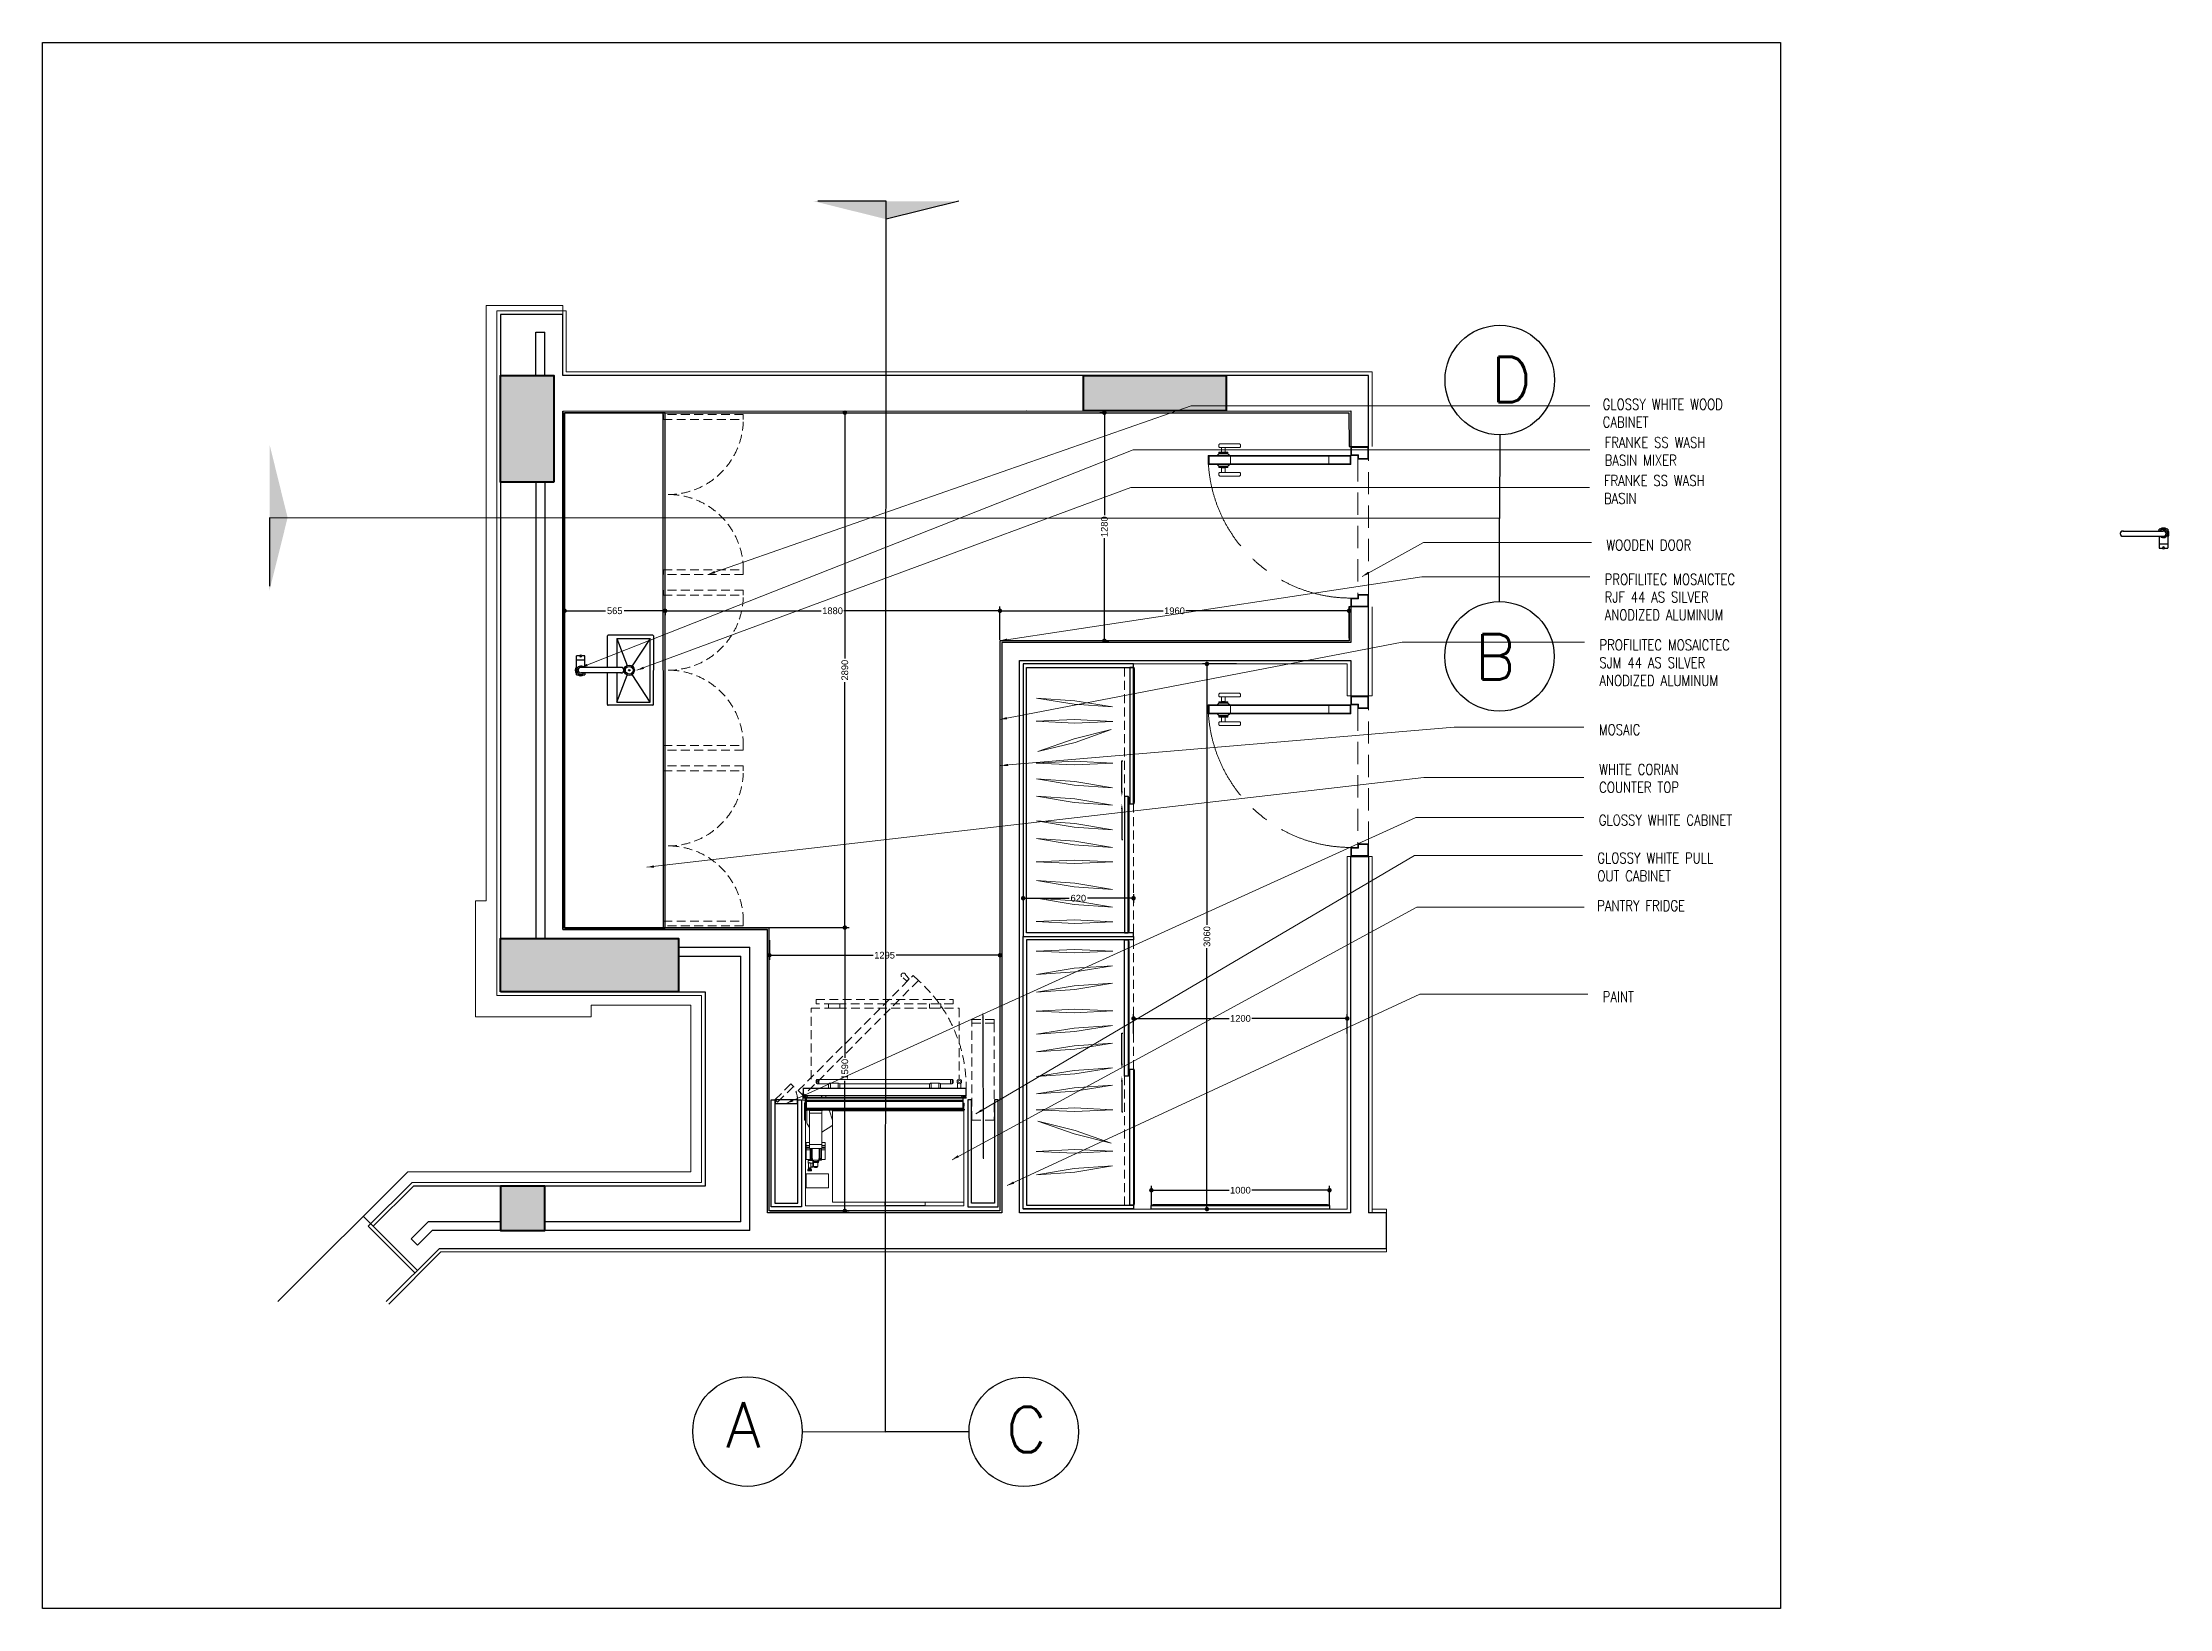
# Model space of a CAD drawing. Header units: inches. Extents: x -12478 to 399182, y -16583 to 525552.
# Drawn here: x 48146 to 60088, y -12085 to -3297 of the extents above; entities that cross this region are included whole.
import ezdxf
from ezdxf import colors
from ezdxf.entities.mleader import LeaderData, LeaderLine
from ezdxf.math import Vec2, Vec3

# ---------------------------------------------------------------- set-up
doc = ezdxf.new("R2010")
doc.units = ezdxf.units.IN
doc.header["$LTSCALE"] = 1000
doc.header["$MEASUREMENT"] = 0
for name, pattern in [('ACAD_ISO04W100', [30, 24, -3, 0, -3]), ('CENTER', [2, 1.25, -0.25, 0.25, -0.25]), ('HIDDEN', [0.375, 0.25, -0.125]), ('HIDDEN2', [0.1875, 0.125, -0.0625])]:
    doc.linetypes.add(name, pattern=pattern)
for name, color, linetype in [('8', 8, 'Continuous'), ('A-WALL', 7, 'Continuous'), ('CQ Grg Gypsum', 41, 'Continuous'), ('Layer1', 1, 'Continuous'), ('WOOD 01', 34, 'Continuous')]:
    doc.layers.add(name, color=color, linetype=linetype)
for name, color, linetype, lineweight in [('A-DOOR', 134, 'Continuous', 18), ('A-WALL-TILE', 8, 'Continuous', 9), ('Built-in', 253, 'HIDDEN', 0), ('CQ Furniture', 190, 'Continuous', 0), ('Glass-Mirror', 4, 'Continuous', 0), ('ID-NOTES', 3, 'Continuous', 0), ('WOOD-HID', 8, 'HIDDEN', 18), ('XREF-V2-GF_COLS$0$A-COLS', 5, 'Continuous', 40), ('XREF-V2-GF_COLS$0$A-COLS-PATT', 252, 'Continuous', 20)]:
    doc.layers.add(name, color=color, linetype=linetype, lineweight=lineweight)
doc.styles.add('ID-ROMANS', font='romans.shx', dxfattribs={"width": 0.8})
doc.styles.get("Standard").update_dxf_attribs({"font": 'arial.ttf'})
doc.styles.add('STYL-CONCEPT', font='romans.shx')
doc.styles.add('ZZ-Dim All', font='romans.shx', dxfattribs={"width": 0.8})
doc.dimstyles.new('chester 25', dxfattribs={"dimscale": 0.25, "dimtxt": 150, "dimasz": 100, "dimexe": 100, "dimexo": 20, "dimgap": 40, "dimtad": 0, "dimdec": 0, "dimzin": 0, "dimdsep": 46, "dimtxsty": 'Standard', "dimblk": 'DOT', "dimcen": 100, "dimclrd": 1, "dimclre": 1, "dimclrt": 3, "dimadec": 0, "dimazin": 0, "dimtfac": 1, "dimtdec": 0, "dimtofl": 0, "dimtmove": 0, "dimatfit": 3, "dimfxl": 1, "dimtolj": 1, "dimtzin": 0, "dimlwd": -1, "dimarcsym": 0})
doc.dimstyles.new('DIM 0200', dxfattribs={"dimscale": 200, "dimtxt": 1, "dimasz": 0.8, "dimexe": 0.5, "dimexo": 1, "dimgap": 0.4, "dimtad": 1, "dimdec": 0, "dimrnd": 10, "dimdsep": 46, "dimtxsty": 'ZZ-Dim All', "dimblk1": 'ARCHTICK', "dimblk2": 'ARCHTICK', "dimsah": 1, "dimcen": 1, "dimdle": 0.5, "dimclrd": 256, "dimclre": 256, "dimclrt": 256, "dimadec": 0, "dimazin": 2, "dimtfac": 1, "dimtdec": 0, "dimtix": 1, "dimtmove": 2, "dimatfit": 2, "dimfxl": 1, "dimfxlon": 1, "dimtolj": 1, "dimtzin": 0, "dimlwd": -1, "dimlwe": -1, "dimarcsym": 0})

msp = doc.modelspace()

# ---------------------------------------------------------------- texts
at = {"layer": 'Defpoints', "color": 1}
for tag, p, s, height, rotation in [('MODELNUMBER', (51167.6, -6819.6, 0), 'K-22972', 0.0267, 90), ('TRADENAME', (51167.6, -6819.6, 0), 'CRUE', 0.0267, 90), ('PRODUCT', (51167.7, -6819.6, 0), 'KITCHEN SINK FAUCET', 0.0267, 90), ('MODELNUMBER', (51446.8, -6819.5, 0), 'K-80169-1', 0.0129, 89.9671), ('TRADENAME', (51446.8, -6819.5, 0), 'VAULT', 0.0129, 89.9671), ('PRODUCT', (51446.8, -6819.5, 0), 'KITCHEN SINK', 0.0129, 89.9671), ('MATERIAL', (51446.8, -6819.5, 0), 'STAINLESS STEEL', 0.0129, 89.9671)]:
    msp.add_attdef(tag, p, s, height=height, rotation=rotation, dxfattribs=at)
at = {"layer": 'ID-NOTES', "char_height": 60, "attachment_point": 1, "style": 'ID-ROMANS'}
for s, insert, width in [('GLOSSY WHITE WOOD CABINET', (56906.1, -5297), 771.843), ('FRANKE SS WASH BASIN MIXER', (56917, -5511.2, -375.8), 647.663), ('FRANKE SS WASH BASIN ', (56913, -5725.4, -375.8), 647.663), ('MOSAIC', (56884.9, -7123.5, 375.8), 647.663), ('WHITE CORIAN COUNTER TOP', (56886.2, -7346.4, -375.8), 647.663), ('PANTRY FRIDGE', (56874.9, -8110.9), 771.843)]:
    msp.add_mtext(s, dxfattribs=dict(at, insert=insert, width=width))
at = {"layer": 'ID-NOTES', "color": 3, "char_height": 60, "width": 815.203, "attachment_point": 1, "style": 'ID-ROMANS'}
for s, insert in [('\\pxt16;{\\C256;WOODEN DOOR}', (56926.7, -6086.7, 375.8)), ('\\pxql,t16;{\\C256;PROFILITEC MOSAICTEC RJF 44 AS SILVER ANODIZED ALUMINUM}', (56917.3, -6279.2, 375.8)), ('\\pxql,t16;{\\C256;PROFILITEC MOSAICTEC SJM 44 AS SILVER ANODIZED ALUMINUM}', (56887.8, -6647.2, 375.8)), ('\\pxt16;{\\C256;GLOSSY WHITE CABINET}', (56884.2, -7630.9, 375.8)), ('\\pxt16;{\\C256;GLOSSY WHITE PULL OUT CABINET}', (56876.3, -7843.5, 375.8)), ('\\pxql,t16;{\\C256;PAINT}', (56906.1, -8621.7, 375.8))]:
    msp.add_mtext(s, dxfattribs=dict(at, insert=insert))
at = {"layer": 'Layer1', "char_height": 253.9, "rotation": 359.93373, "style": 'STYL-CONCEPT'}
for s, insert, attachment_point in [('D', (56278, -5061.1, 0), 1), ('B', (56416.1, -6871.5, 0), 9), ('A', (52178.8, -11182.1, 0), 9), ('C', (53555.7, -10954.1), 1)]:
    msp.add_mtext_dynamic_manual_height_columns(s, width=200.816, gutter_width=150, heights=[0], dxfattribs=dict(at, insert=insert, attachment_point=attachment_point))

# ---------------------------------------------------------------- blocks, each defined once
blk = doc.blocks.new('_Dot')
at = {"color": 0, "linetype": 'ByBlock', "lineweight": -2}
blk.add_line((-0.5, 0), (-1, 0), dxfattribs=at)
at = {"color": 0, "linetype": 'ByBlock', "const_width": 0.5}
blk.add_lwpolyline([(-0.25, 0, 1), (0.25, 0, 1)], format="xyb", close=True, dxfattribs=at)
blk = doc.blocks.new('*D580')
at = {"layer": '8', "color": 1, "lineweight": -2, "transparency": 16777216}
for p, q in [((52227, -8334), (52227, -8444)), ((53522, -8334), (53522, -8444))]:
    blk.add_line(p, q, dxfattribs=at)
at = {"layer": '8', "color": 1, "transparency": 16777216}
for p, q in [((52252, -8419), (52810, -8419)), ((53497, -8419), (52939, -8419))]:
    blk.add_line(p, q, dxfattribs=at)
at = {"layer": 'Defpoints', "color": 0, "transparency": 16777216}
for p in [(52227, -8329, 0), (53522, -8329, 0), (53522, -8419)]:
    blk.add_point(p, dxfattribs=at)
at = {"layer": '8', "color": 1, "transparency": 16777216, "xscale": 25, "yscale": 25, "zscale": 25, "rotation": 180}
blk.add_blockref('_Dot', (52227, -8419), dxfattribs=at)
at = {"layer": '8', "color": 1, "transparency": 16777216, "xscale": 25, "yscale": 25, "zscale": 25}
blk.add_blockref('_Dot', (53522, -8419), dxfattribs=at)
at = {"layer": '8', "color": 3, "transparency": 16777216, "insert": (52874, -8419), "char_height": 37.5, "attachment_point": 5}
blk.add_mtext('\\A1;1295', dxfattribs=at)
blk = doc.blocks.new('*U120')
for p, q in [((350, 1000), (350, 200)), ((400, 1000), (350, 1000)), ((350, 1000), (400, 1000)), ((354, 996), (354, 204)), ((354, 996), (396, 996)), ((396, 204), (396, 996)), ((400, 200), (400, 1000)), ((400, 1000), (400, 1000)), ((354, 876), (396, 876)), ((350, 200), (400, 200))]:
    blk.add_line(p, q)
at = {"color": 253, "linetype": 'HIDDEN2'}
for p, q in [((380, 160), (-380, 160)), ((-380, 100), (380, 100))]:
    blk.add_line(p, q, dxfattribs=at)
at = {"flags": 128}
for points in [[(396, 876), (354, 876), (354, 996), (396, 996)], [(396, 204), (354, 204), (354, 324), (396, 324)]]:
    blk.add_lwpolyline(points, close=True, dxfattribs=at)
for points in [[(305, 936), (305, 824, -0.414214), (301, 820), (289, 820, -0.414214), (285, 824), (285, 936, -0.414214), (289, 940), (301, 940, -0.414214)], [(445, 936), (445, 824, 0.414214), (449, 820), (461, 820, 0.414214), (465, 824), (465, 936, 0.414214), (461, 940), (449, 940, 0.414214)]]:
    blk.add_lwpolyline(points, format="xyb", close=True)
for points in [[(331, 925), (305, 925), (305, 905), (331, 905)], [(337, 940), (332, 940), (332, 890), (337, 890)], [(350, 950), (350, 880), (340, 890), (340, 940)], [(400, 950), (400, 880), (410, 890), (410, 940)], [(413, 940), (418, 940), (418, 890), (413, 890)], [(419, 925), (445, 925), (445, 905), (419, 905)], [(-450, 200), (-400, 200), (-400, 160), (-380, 160), (-380, 100), (-450, 100)], [(-446, 196), (-404, 196), (-404, 156), (-384, 156), (-384, 104), (-446, 104)], [(450, 200), (400, 200), (400, 160), (380, 160), (380, 100), (450, 100)], [(446, 196), (404, 196), (404, 156), (384, 156), (384, 104), (446, 104)]]:
    blk.add_lwpolyline(points, close=True)
at = {"linetype": 'CENTER', "ltscale": 0.4}
blk.add_arc((402, 199), 802, 93.7386, 179.9566, dxfattribs=at)
blk = doc.blocks.new('*D583')
at = {"layer": '8', "color": 1, "lineweight": -2, "transparency": 16777216}
for p, q in [((54103, -5374), (54083, -5374)), ((54112, -6654), (54133, -6654))]:
    blk.add_line(p, q, dxfattribs=at)
at = {"layer": '8', "color": 1, "transparency": 16777216}
for p, q in [((54108, -5399), (54108, -5950)), ((54108, -6629), (54108, -6078))]:
    blk.add_line(p, q, dxfattribs=at)
at = {"layer": 'Defpoints', "color": 0, "transparency": 16777216}
for p in [(54108, -5374, 0), (54108, -5374), (54107, -6654, 0)]:
    blk.add_point(p, dxfattribs=at)
at = {"layer": '8', "color": 1, "transparency": 16777216, "xscale": 25, "yscale": 25, "zscale": 25}
for p, rotation in [((54108, -5374), 90), ((54108, -6654), 270)]:
    blk.add_blockref('_Dot', p, dxfattribs=dict(at, rotation=rotation))
at = {"layer": '8', "color": 3, "transparency": 16777216, "insert": (54108, -6014), "char_height": 37.5, "attachment_point": 5, "rotation": 90}
blk.add_mtext('\\A1;1280', dxfattribs=at)
blk = doc.blocks.new('*D584')
at = {"layer": '8', "color": 1, "lineweight": -2, "transparency": 16777216}
for p, q in [((51642, -6481), (51642, -6461)), ((53522, -6481), (53522, -6461))]:
    blk.add_line(p, q, dxfattribs=at)
at = {"layer": '8', "color": 1, "transparency": 16777216}
for p, q in [((51667, -6486), (52518, -6486)), ((53497, -6486), (52646, -6486))]:
    blk.add_line(p, q, dxfattribs=at)
at = {"layer": 'Defpoints', "color": 0, "transparency": 16777216}
for p in [(51642, -6486, 0), (51642, -6486), (53522, -6486)]:
    blk.add_point(p, dxfattribs=at)
at = {"layer": '8', "color": 1, "transparency": 16777216, "xscale": 25, "yscale": 25, "zscale": 25, "rotation": 180}
blk.add_blockref('_Dot', (51642, -6486), dxfattribs=at)
at = {"layer": '8', "color": 1, "transparency": 16777216, "xscale": 25, "yscale": 25, "zscale": 25}
blk.add_blockref('_Dot', (53522, -6486), dxfattribs=at)
at = {"layer": '8', "color": 3, "transparency": 16777216, "insert": (52582, -6486), "char_height": 37.5, "attachment_point": 5}
blk.add_mtext('\\A1;1880', dxfattribs=at)
blk = doc.blocks.new('*D585')
at = {"layer": '8', "color": 1, "lineweight": -2, "transparency": 16777216}
for p, q in [((52085, -5374), (52676, -5374)), ((52070, -8264), (52676, -8264))]:
    blk.add_line(p, q, dxfattribs=at)
at = {"layer": '8', "color": 1, "transparency": 16777216}
for p, q in [((52651, -5399), (52651, -6753)), ((52651, -8239), (52651, -6886))]:
    blk.add_line(p, q, dxfattribs=at)
at = {"layer": 'Defpoints', "color": 0, "transparency": 16777216}
for p in [(52080, -5374, 0), (52651, -5374), (52065, -8264)]:
    blk.add_point(p, dxfattribs=at)
at = {"layer": '8', "color": 1, "transparency": 16777216, "xscale": 25, "yscale": 25, "zscale": 25}
for p, rotation in [((52651, -5374), 90), ((52651, -8264), 270)]:
    blk.add_blockref('_Dot', p, dxfattribs=dict(at, rotation=rotation))
at = {"layer": '8', "color": 3, "transparency": 16777216, "insert": (52651, -6819), "char_height": 37.5, "attachment_point": 5, "rotation": 90}
blk.add_mtext('\\A1;2890', dxfattribs=at)
blk = doc.blocks.new('*D586')
at = {"layer": '8', "color": 1, "lineweight": -2, "transparency": 16777216}
for p, q in [((53522, -6649), (53522, -6461)), ((55482, -6639), (55482, -6461))]:
    blk.add_line(p, q, dxfattribs=at)
at = {"layer": '8', "color": 1, "transparency": 16777216}
for p, q in [((53547, -6486), (54438, -6486)), ((55457, -6486), (54566, -6486))]:
    blk.add_line(p, q, dxfattribs=at)
at = {"layer": 'Defpoints', "color": 0, "transparency": 16777216}
for p in [(55482, -6486), (53522, -6654, 0), (55482, -6644, 0)]:
    blk.add_point(p, dxfattribs=at)
at = {"layer": '8', "color": 1, "transparency": 16777216, "xscale": 25, "yscale": 25, "zscale": 25, "rotation": 180}
blk.add_blockref('_Dot', (53522, -6486), dxfattribs=at)
at = {"layer": '8', "color": 1, "transparency": 16777216, "xscale": 25, "yscale": 25, "zscale": 25}
blk.add_blockref('_Dot', (55482, -6486), dxfattribs=at)
at = {"layer": '8', "color": 3, "transparency": 16777216, "insert": (54502, -6486), "char_height": 37.5, "attachment_point": 5}
blk.add_mtext('\\A1;1960', dxfattribs=at)
blk = doc.blocks.new('subzero-BI-36UG-S - RH top')
at = {"color": 7, "linetype": 'Continuous', "lineweight": 0}
for p, q in [((32.37, 29.88), (-2.57, 29.88)), ((-2.57, 29.88), (-2.57, 29.12)), ((26.43, 29.12), (-2.57, 29.12)), ((-2.57, 29.12), (-2.57, 8.94)), ((5.92, 29.84), (5.92, 29.12)), ((14.89, 29.84), (5.92, 29.84)), ((14.89, 29.84), (14.89, 29.12)), ((26.43, 29.12), (26.43, 8.94)), ((32.37, 29.88), (32.37, 8.84)), ((27.35, 25.9), (27.35, 22.85)), ((27.35, 25.9), (32.27, 25.9)), ((32.27, 25.9), (32.27, 22.85)), ((27.35, 22.85), (32.27, 22.85)), ((28.06, 17.55), (28.06, 19.6)), ((28.9, 19.65), (28.11, 19.65)), ((28.9, 19.82), (28.9, 17.2)), ((29.14, 19.82), (28.9, 19.82)), ((29.03, 19.64), (29.03, 19.54)), ((29.45, 19.64), (29.03, 19.64)), ((29.03, 19.54), (29.45, 19.54)), ((29.14, 19.77), (29.14, 19.82)), ((29.32, 19.82), (29.14, 19.82)), ((29.14, 19.77), (29.14, 19.64)), ((29.36, 19.77), (29.14, 19.77)), ((29.14, 19.77), (29.14, 19.77)), ((29.14, 19.3), (29.14, 17.2)), ((29.36, 19.3), (29.14, 19.3)), ((29.32, 19.77), (29.32, 19.82)), ((29.32, 19.82), (29.42, 19.82)), ((29.36, 19.77), (29.36, 19.64)), ((29.36, 19.77), (29.43, 19.77)), ((29.36, 17.2), (29.36, 19.3)), ((29.42, 20.04), (29.42, 19.87)), ((29.65, 20.04), (29.42, 20.04)), ((29.42, 19.87), (29.65, 19.87)), ((29.42, 19.82), (29.42, 19.77)), ((29.43, 19.82), (29.42, 19.82)), ((29.43, 19.82), (29.43, 19.77)), ((30.88, 19.82), (29.43, 19.82)), ((29.45, 20.07), (29.65, 20.07)), ((29.45, 19.54), (29.45, 19.64)), ((29.55, 20.29), (29.55, 20.26)), ((30.56, 20.29), (29.55, 20.29)), ((29.55, 20.26), (30.56, 20.26)), ((29.55, 20.14), (29.55, 20.11)), ((30.56, 20.14), (29.55, 20.14)), ((29.55, 20.11), (30.56, 20.11)), ((29.56, 20.3), (30.55, 20.3)), ((29.56, 20.3), (29.84, 20.3)), ((30.55, 20.25), (29.56, 20.25)), ((29.84, 20.25), (29.56, 20.25)), ((29.56, 20.15), (30.55, 20.15)), ((30.55, 20.1), (29.56, 20.1)), ((29.65, 21.2), (29.65, 20.31)), ((30.65, 21.2), (29.65, 21.2)), ((29.65, 20.31), (30.5, 20.31)), ((29.65, 20.24), (29.65, 20.16)), ((30.5, 20.24), (29.65, 20.24)), ((29.65, 20.16), (30.5, 20.16)), ((29.65, 20.09), (29.65, 19.84)), ((30.5, 20.09), (29.65, 20.09)), ((29.65, 19.84), (30.65, 19.84)), ((29.86, 21.41), (30.44, 21.41)), ((30.55, 20.3), (30.56, 20.3)), ((30.56, 20.25), (30.55, 20.25)), ((30.55, 20.15), (30.56, 20.15)), ((30.56, 20.1), (30.55, 20.1)), ((30.56, 20.26), (30.56, 20.29)), ((30.57, 20.29), (30.56, 20.29)), ((30.56, 20.26), (30.57, 20.26)), ((30.56, 20.11), (30.56, 20.14)), ((30.57, 20.14), (30.56, 20.14)), ((30.56, 20.11), (30.57, 20.11)), ((30.57, 20.26), (30.57, 20.29)), ((30.57, 20.11), (30.57, 20.14)), ((30.65, 20.5), (30.65, 21.2)), ((30.65, 19.84), (30.65, 19.93)), ((30.78, 20.46), (30.69, 20.46)), ((30.69, 19.96), (30.78, 19.96)), ((31.22, 21.35), (30.78, 21.34)), ((30.78, 21.25), (30.78, 21.34)), ((30.78, 21.25), (30.78, 20.51)), ((30.78, 19.92), (30.78, 20.51)), ((30.78, 19.92), (30.78, 19.83)), ((31.53, 19.83), (30.78, 19.83)), ((30.86, 19.64), (30.86, 19.54)), ((31.27, 19.64), (30.86, 19.64)), ((30.86, 19.54), (31.27, 19.54)), ((30.88, 19.77), (30.88, 19.82)), ((30.89, 19.82), (30.88, 19.82)), ((30.88, 19.77), (30.94, 19.77)), ((30.89, 19.77), (30.89, 19.82)), ((30.89, 19.82), (30.98, 19.82)), ((30.94, 19.64), (30.94, 19.77)), ((31.16, 19.77), (30.94, 19.77)), ((30.94, 19.3), (30.94, 17.2)), ((31.16, 19.3), (30.94, 19.3)), ((30.98, 19.82), (30.98, 19.77)), ((31.17, 19.82), (30.98, 19.82)), ((31.07, 22.15), (31.09, 21.92)), ((31.9, 22.15), (31.07, 22.15)), ((31.87, 21.92), (31.09, 21.92)), ((31.09, 21.92), (31.13, 21.88)), ((31.13, 21.88), (31.13, 21.71)), ((31.84, 21.88), (31.13, 21.88)), ((31.84, 21.71), (31.13, 21.71)), ((31.15, 21.71), (31.15, 21.7)), ((31.2, 21.7), (31.15, 21.7)), ((31.16, 19.64), (31.16, 19.77)), ((31.16, 19.77), (31.17, 19.77)), ((31.16, 17.2), (31.16, 19.3)), ((31.17, 19.82), (31.17, 19.77)), ((31.4, 19.82), (31.17, 19.82)), ((31.2, 21.71), (31.2, 21.53)), ((31.2, 21.53), (31.77, 21.53)), ((31.75, 21.5), (31.22, 21.5)), ((31.22, 21.5), (31.22, 21.35)), ((31.22, 20.51), (31.22, 21.25)), ((31.27, 19.54), (31.27, 19.64)), ((31.4, 17.2), (31.4, 19.82)), ((32.19, 19.65), (31.4, 19.65)), ((31.53, 19.83), (31.53, 19.92)), ((31.53, 19.91), (31.83, 19.91)), ((31.69, 21.15), (31.7, 21.15)), ((31.7, 21.15), (31.74, 21.15)), ((31.73, 21.15), (31.73, 20.59)), ((31.73, 20.59), (31.74, 20.59)), ((31.74, 21.15), (31.74, 20.59)), ((31.74, 20.59), (31.76, 20.59)), ((31.83, 20.51), (31.74, 20.51)), ((31.75, 21.44), (31.75, 21.5)), ((31.75, 21.44), (31.76, 21.44)), ((31.75, 21.17), (31.75, 21.15)), ((31.75, 21.11), (31.75, 21.17)), ((31.75, 21.15), (31.75, 21.15)), ((31.75, 21.14), (31.75, 21.11)), ((31.75, 21.14), (31.75, 21.14)), ((31.75, 21.09), (31.75, 21.1)), ((31.75, 21.04), (31.76, 21.04)), ((31.75, 21.03), (31.75, 21.04)), ((31.75, 21.03), (31.75, 21.03)), ((31.75, 21), (31.76, 21)), ((31.75, 20.95), (31.75, 20.97)), ((31.75, 20.97), (31.75, 20.95)), ((31.75, 20.97), (31.75, 20.97)), ((31.75, 20.95), (31.75, 20.95)), ((31.75, 20.93), (31.75, 20.9)), ((31.75, 20.87), (31.75, 20.93)), ((31.75, 20.9), (31.75, 20.9)), ((31.75, 20.89), (31.75, 20.87)), ((31.75, 20.89), (31.75, 20.89)), ((31.75, 20.85), (31.75, 20.86)), ((31.75, 20.8), (31.76, 20.8)), ((31.75, 20.79), (31.75, 20.8)), ((31.75, 20.79), (31.75, 20.79)), ((31.75, 20.51), (31.75, 20.59)), ((31.76, 21.15), (31.76, 21.44)), ((31.76, 21.1), (31.76, 21.14)), ((31.76, 21.04), (31.76, 21.09)), ((31.76, 21), (31.76, 21.03)), ((31.76, 20.9), (31.76, 20.95)), ((31.76, 20.86), (31.76, 20.89)), ((31.76, 20.8), (31.76, 20.85)), ((31.76, 20.77), (31.76, 20.79)), ((31.76, 20.67), (31.76, 20.76)), ((31.76, 20.59), (31.76, 20.66)), ((31.77, 21.53), (31.77, 21.71)), ((31.82, 21.7), (31.77, 21.7)), ((31.82, 21.7), (31.82, 21.71)), ((31.83, 19.91), (31.83, 20.51)), ((31.84, 21.88), (31.87, 21.92)), ((31.84, 21.71), (31.84, 21.88)), ((31.87, 21.92), (31.9, 22.15)), ((32.24, 17.55), (32.24, 19.6)), ((28.06, 17.55), (28.06, 17.22)), ((28.06, 17.55), (28.9, 17.55)), ((28.06, 16.9), (28.06, 17.22)), ((28.06, 16.9), (28.06, 16.57)), ((28.06, 15.95), (28.06, 16.57)), ((28.76, 16.57), (28.06, 16.57)), ((28.76, 15.9), (28.11, 15.9)), ((28.15, 17.15), (28.76, 17.15)), ((28.76, 16.96), (28.15, 16.96)), ((28.29, 17.1), (28.29, 17.01)), ((28.76, 17.1), (28.29, 17.1)), ((28.29, 17.01), (28.76, 17.01)), ((28.76, 17.2), (28.76, 16.38)), ((31.55, 17.2), (28.76, 17.2)), ((31.55, 16.38), (28.76, 16.38)), ((28.76, 16.36), (28.79, 9.44)), ((28.76, 16.36), (30.15, 16.36)), ((28.83, 16.38), (28.83, 16.36)), ((30.15, 16.36), (31.55, 16.36)), ((31.4, 17.55), (32.24, 17.55)), ((31.48, 16.36), (31.48, 16.38)), ((31.52, 9.44), (31.55, 16.36)), ((31.55, 16.38), (31.55, 17.2)), ((31.55, 17.15), (32.15, 17.15)), ((32.02, 17.1), (31.55, 17.1)), ((31.55, 17.01), (32.02, 17.01)), ((32.15, 16.96), (31.55, 16.96)), ((32.24, 16.57), (31.55, 16.57)), ((31.55, 15.9), (32.19, 15.9)), ((32.02, 17.01), (32.02, 17.1)), ((32.24, 17.55), (32.24, 17.22)), ((32.24, 17.22), (32.24, 16.9)), ((32.24, 16.9), (32.24, 16.57)), ((32.24, 15.95), (32.24, 16.57)), ((26.43, 10.97), (27.13, 8.88)), ((28.77, 13.59), (26.58, 12.22)), ((31.52, 9.44), (28.79, 9.44)), ((32.04, 11.78), (31.54, 12.58)), ((32.11, 8.74), (32.11, 11.51)), ((32.47, 10.99), (32.63, 10.99)), ((32.47, 10.74), (32.47, 10.99)), ((32.63, 10.74), (32.47, 10.74)), ((32.47, 10.74), (32.47, 8.84)), ((32.63, 10.99), (32.63, 10.74)), ((32.63, 10.74), (32.63, 7.27)), ((-3.1, 5.92), (-3.1, 6.09)), ((-3.1, 6.09), (-2.35, 6.09)), ((-3.1, 5.58), (-3.1, 5.54)), ((-3.09, 5.58), (-3.1, 5.58)), ((-3.1, 5.55), (-3.1, 5.55)), ((-3.1, 3.95), (-3.1, 5.54)), ((-3.07, 5.59), (-3.07, 3.9)), ((-3.07, 3.9), (-3.07, 5.59)), ((-3.04, 5.54), (-3.04, 3.95)), ((32.84, 5.54), (-3.04, 5.54)), ((32.84, 5.6), (-3.03, 5.6)), ((-3.01, 5.67), (-2.31, 5.67)), ((-3.01, 5.64), (-3.01, 5.67)), ((-3.01, 5.6), (-3.01, 5.64)), ((-3.01, 5.64), (-2.31, 5.64)), ((-3.01, 5.6), (-2.31, 5.6)), ((-2.85, 8.63), (-2.85, 8.6)), ((-2.85, 8.63), (-2.66, 8.63)), ((-2.66, 8.6), (-2.85, 8.6)), ((-2.57, 8.84), (-2.66, 8.84)), ((-2.66, 8.84), (-2.66, 8.78)), ((-2.66, 8.56), (-2.66, 8.78)), ((-2.56, 8.78), (-2.66, 8.78)), ((-2.66, 7.3), (-2.66, 7.86)), ((-2.38, 5.91), (-2.66, 5.91)), ((-2.64, 8.55), (-2.65, 8.55)), ((-2.65, 7.87), (-2.64, 7.87)), ((-2.63, 7.88), (-2.63, 8.54)), ((-2.45, 7.24), (-2.6, 7.24)), ((26.43, 8.94), (-2.57, 8.94)), ((-2.57, 8.94), (-2.57, 8.84)), ((-2.56, 8.83), (-2.56, 8.78)), ((-2.56, 8.78), (-2.56, 7.34)), ((-2.56, 7.34), (-2.45, 7.34)), ((-2.45, 8.82), (-2.45, 6.09)), ((-2.35, 8.82), (-2.45, 8.82)), ((-2.35, 6.09), (-2.35, 8.82)), ((32.15, 8.74), (-2.35, 8.74)), ((32.15, 8.67), (-2.35, 8.67)), ((32.15, 8.65), (-2.35, 8.65)), ((-2.35, 8.62), (32.15, 8.62)), ((32.15, 8.62), (-2.35, 8.62)), ((32.15, 8.52), (-2.35, 8.52)), ((32.15, 8.52), (-2.35, 8.52)), ((32.15, 8.5), (-2.35, 8.5)), ((32.15, 8.47), (-2.35, 8.47)), ((-2.35, 8.4), (32.15, 8.4)), ((32.15, 8.34), (-2.35, 8.34)), ((32.15, 6.87), (-2.35, 6.87)), ((32.15, 6.81), (-2.35, 6.81)), ((32.15, 6.74), (-2.35, 6.74)), ((32.15, 6.71), (-2.35, 6.71)), ((-2.35, 6.69), (32.15, 6.69)), ((32.15, 6.69), (-2.35, 6.69)), ((32.15, 6.57), (-2.35, 6.57)), ((32.15, 6.55), (-2.35, 6.55)), ((-2.35, 6.55), (-2.35, 6.09)), ((-2.35, 5.94), (-2.35, 6.09)), ((-2.35, 6.09), (-2.35, 5.96)), ((32.15, 6.09), (-2.35, 6.09)), ((32.15, 5.96), (-2.35, 5.96)), ((32.15, 5.94), (-2.35, 5.94)), ((-2.31, 5.67), (-2.31, 5.64)), ((-2.31, 5.64), (-2.31, 5.6)), ((-2.16, 5.94), (-2.16, 5.82)), ((-2.16, 5.94), (-2.16, 5.79)), ((-2.16, 5.79), (-2.12, 5.79)), ((-2.12, 5.94), (-2.12, 5.82)), ((-2.12, 5.94), (-2.12, 5.79)), ((-2.12, 5.94), (-2.12, 5.79)), ((27.9, 5.94), (27.9, 5.6)), ((28.75, 8.82), (29, 8.74)), ((28.75, 8.82), (30.15, 8.82)), ((30.15, 8.82), (31.55, 8.82)), ((31.31, 8.74), (31.55, 8.82)), ((31.95, 5.88), (31.95, 5.94)), ((31.97, 5.8), (31.97, 5.94)), ((32.15, 8.82), (32.25, 8.82)), ((32.15, 8.69), (32.15, 8.82)), ((32.15, 8.69), (32.25, 8.69)), ((32.15, 8.69), (32.15, 6.09)), ((32.15, 6.09), (32.15, 6.55)), ((32.15, 6.09), (32.15, 5.94)), ((32.15, 6.09), (32.9, 6.09)), ((32.15, 6.09), (32.15, 5.96)), ((32.15, 5.64), (32.81, 5.64)), ((32.47, 5.91), (32.18, 5.91)), ((32.6, 5.63), (32.2, 5.63)), ((32.25, 8.69), (32.25, 8.82)), ((32.25, 6.09), (32.25, 8.69)), ((32.25, 7.34), (32.37, 7.34)), ((32.41, 7.24), (32.25, 7.24)), ((32.32, 6.11), (32.25, 6.14)), ((32.27, 6.09), (32.25, 6.1)), ((32.32, 7.03), (32.48, 7.03)), ((32.32, 7.03), (32.32, 6.24)), ((32.32, 6.24), (32.48, 6.24)), ((32.32, 6.09), (32.32, 6.24)), ((32.37, 8.83), (32.37, 8.78)), ((32.47, 8.78), (32.37, 8.78)), ((32.37, 8.78), (32.37, 8.06)), ((32.44, 8.06), (32.37, 8.06)), ((32.37, 8.06), (32.37, 7.98)), ((32.44, 7.98), (32.37, 7.98)), ((32.37, 7.34), (32.37, 7.98)), ((32.46, 7.25), (32.37, 7.17)), ((32.37, 7.16), (32.37, 7.24)), ((32.37, 7.17), (32.49, 7.05)), ((32.47, 8.84), (32.38, 8.84)), ((32.4, 5.91), (32.97, 5.58)), ((32.44, 8.54), (32.44, 8.06)), ((32.44, 8.06), (32.44, 7.98)), ((32.44, 7.98), (32.44, 7.88)), ((32.46, 8.55), (32.45, 8.55)), ((32.45, 7.87), (32.46, 7.87)), ((32.46, 7.25), (32.57, 7.14)), ((32.47, 8.84), (32.47, 8.78)), ((32.47, 8.78), (32.47, 8.56)), ((32.47, 8.56), (32.47, 7.86)), ((32.47, 7.86), (32.47, 7.3)), ((32.47, 7.3), (32.47, 7.27)), ((32.47, 7.27), (32.63, 7.27)), ((32.48, 7.03), (32.48, 6.24)), ((33, 6.56), (32.48, 6.56)), ((32.48, 6.24), (32.48, 6.09)), ((32.57, 7.14), (32.49, 7.05)), ((32.63, 8.63), (32.65, 8.63)), ((32.65, 8.6), (32.63, 8.6)), ((32.65, 8.63), (32.65, 8.6)), ((32.73, 5.6), (32.81, 5.6)), ((32.81, 5.6), (32.81, 5.64)), ((32.84, 3.95), (32.84, 5.54)), ((32.87, 5.59), (32.87, 3.9)), ((32.87, 3.9), (32.87, 5.59)), ((32.9, 6.09), (32.9, 5.92)), ((32.9, 5.62), (32.9, 5.92)), ((32.97, 5.73), (32.9, 5.77)), ((32.96, 5.69), (32.9, 5.72)), ((32.9, 5.33), (32.9, 5.55)), ((32.9, 5.55), (32.9, 5.55)), ((32.9, 5.54), (32.9, 3.95)), ((32.9, 4.59), (32.9, 5.33)), ((33.02, 5.69), (32.96, 5.69)), ((33.02, 5.73), (32.97, 5.73)), ((33.02, 5.73), (33.02, 6.54)), ((33.02, 5.73), (33.02, 5.69)), ((33.02, 5.51), (33.02, 5.69)), ((33.02, 5.07), (33.02, 5.5)), ((32.84, 3.95), (-3.04, 3.95)), ((32.84, 3.89), (-3.03, 3.89)), ((-1.97, 2.77), (-1.97, 3.89)), ((-1.96, 2.77), (-1.97, 2.77)), ((-1.22, 2.77), (-1.24, 2.77)), ((-1.22, 2.77), (-1.22, 3.89)), ((-0.25, 2.45), (-0.25, 2.7)), ((-0.25, 2.2), (-0.25, 2.45)), ((0, 2.45), (0, 2.95)), ((0.32, 2.95), (0, 2.95)), ((0, 1.95), (0, 2.45)), ((0, 1.95), (0.32, 1.95)), ((0.32, 1.95), (0.32, 2.95)), ((0.32, 2.45), (0.32, 2.95)), ((2.53, 2.95), (0.32, 2.95)), ((0.32, 2.89), (0.32, 2.89)), ((0.32, 1.95), (0.32, 2.45)), ((0.32, 2.02), (0.32, 2.02)), ((0.32, 1.95), (29.48, 1.95)), ((2.53, 3.89), (2.53, 2.95)), ((2.9, 2.8), (2.8, 2.8)), ((2.9, 2.8), (2.9, 3.89)), ((2.9, 2.8), (4.59, 2.8)), ((4.59, 2.8), (4.59, 3.89)), ((4.7, 2.8), (4.59, 2.8)), ((24.84, 2.95), (4.96, 2.95)), ((4.97, 2.95), (4.97, 3.89)), ((24.84, 3.89), (24.84, 2.95)), ((25.21, 2.8), (25.11, 2.8)), ((25.21, 2.8), (25.21, 3.89)), ((25.21, 2.8), (26.9, 2.8)), ((26.9, 2.8), (26.9, 3.89)), ((27.01, 2.8), (26.9, 2.8)), ((27.28, 2.95), (27.28, 3.89)), ((29.48, 2.95), (27.28, 2.95)), ((29.48, 1.95), (29.48, 2.95)), ((29.49, 2.89), (29.48, 2.89)), ((29.48, 2.02), (29.49, 2.02)), ((29.81, 2.95), (29.49, 2.95)), ((29.49, 2.95), (29.49, 2.45)), ((29.49, 2.45), (29.49, 1.95)), ((29.49, 1.95), (29.81, 1.95)), ((29.81, 2.95), (29.81, 2.45)), ((29.81, 2.45), (29.81, 1.95)), ((30.06, 2.7), (30.06, 2.45)), ((30.06, 2.45), (30.06, 2.2)), ((32.9, 4.05), (32.9, 4.59)), ((32.9, 4.05), (32.9, 4.05)), ((32.9, 4.05), (32.9, 4.02)), ((32.9, 4.02), (32.9, 4.02))]:
    blk.add_line(p, q, dxfattribs=at)
for points in [[(30.65, 19.93), (30.65, 19.93), (30.64, 19.96), (30.62, 20.02), (30.59, 20.1), (30.58, 20.2), (30.58, 20.28), (30.6, 20.36), (30.62, 20.43), (30.64, 20.48), (30.65, 20.5), (30.65, 20.5), (30.65, 20.5), (30.65, 20.5)], [(30.69, 20.46), (30.69, 20.46), (30.68, 20.45), (30.65, 20.4), (30.65, 20.4), (30.63, 20.34), (30.61, 20.27), (30.61, 20.2), (30.62, 20.12), (30.62, 20.11), (30.65, 20.04), (30.67, 19.99), (30.69, 19.97), (30.69, 19.97)], [(30.69, 20.46), (30.69, 20.46), (30.68, 20.47), (30.68, 20.47)], [(30.78, 21.25), (30.88, 21.25), (31.22, 21.25)], [(31.22, 21.25), (31.23, 21.26), (31.23, 21.28), (31.23, 21.3), (31.23, 21.32), (31.22, 21.33), (31.22, 21.34), (31.22, 21.35), (31.22, 21.35)], [(31.22, 20.51), (31.23, 20.51), (31.26, 20.48), (31.31, 20.44), (31.38, 20.39), (31.43, 20.37), (31.48, 20.36), (31.52, 20.37), (31.58, 20.39), (31.66, 20.45), (31.72, 20.49), (31.74, 20.51), (31.74, 20.51)], [(31.75, 21.17), (31.75, 21.17), (31.75, 21.17)], [(31.75, 21.15), (31.76, 21.15), (31.76, 21.15)], [(31.76, 21.14), (31.76, 21.14), (31.75, 21.14)], [(31.75, 21.11), (31.75, 21.11), (31.75, 21.11)], [(31.75, 21.04), (31.75, 21.03), (31.75, 21.03)], [(31.75, 21.04), (31.75, 21.04), (31.76, 21.04), (31.76, 21.04)], [(31.76, 20.95), (31.76, 20.95), (31.75, 20.95)], [(31.75, 20.93), (31.75, 20.93), (31.75, 20.93)], [(31.75, 20.9), (31.76, 20.9), (31.76, 20.9)], [(31.76, 20.89), (31.76, 20.89), (31.75, 20.89)], [(31.75, 20.87), (31.75, 20.87), (31.75, 20.87)], [(31.75, 20.8), (31.75, 20.79), (31.75, 20.79)], [(31.75, 20.8), (31.75, 20.8), (31.76, 20.8), (31.76, 20.8)], [(31.75, 20.71), (31.75, 20.7), (31.75, 20.68), (31.76, 20.67), (31.76, 20.67), (31.76, 20.67)], [(28.06, 17.22), (28.07, 17.18), (28.1, 17.16), (28.11, 17.16), (28.15, 17.15)], [(28.15, 16.96), (28.11, 16.96), (28.08, 16.94), (28.06, 16.91), (28.06, 16.9)], [(32.15, 17.15), (32.19, 17.16), (32.23, 17.18), (32.24, 17.21), (32.24, 17.22)], [(32.24, 16.9), (32.24, 16.91), (32.22, 16.94), (32.19, 16.96), (32.15, 16.96)], [(32.97, 5.73), (32.97, 5.73), (32.97, 5.73), (32.97, 5.72), (32.97, 5.72), (32.97, 5.71), (32.96, 5.7), (32.96, 5.7), (32.96, 5.69)], [(4.7, 2.8), (4.78, 2.83), (4.87, 2.88), (4.91, 2.91), (4.95, 2.93), (4.97, 2.95), (4.96, 2.95)], [(27.01, 2.8), (27.1, 2.83), (27.18, 2.88), (27.23, 2.91), (27.26, 2.93), (27.28, 2.95), (27.28, 2.95)]]:
    blk.add_lwpolyline(points, dxfattribs=at)
for radius in [0.5, 0.25]:
    blk.add_circle((-1.6, 2.43), radius, dxfattribs=at)
for centre, radius, start, end in [((28.11, 19.6), 0.05, 90, 180), ((28.84, 19.3), 0.3, 0, 50.7882), ((29.69, 19.31), 0.329, 136.9139, 181.3376), ((29.37, 19.87), 0.05, 270, 0), ((29.45, 20.04), 0.03, 90, 180), ((29.56, 20.29), 0.01, 90, 180), ((29.56, 20.26), 0.01, 180, 270), ((29.56, 20.14), 0.01, 90, 180), ((29.56, 20.11), 0.01, 180, 270), ((29.64, 20.31), 0.01, 270, 0), ((29.64, 20.24), 0.01, 0, 90), ((29.64, 20.16), 0.01, 270, 0), ((29.64, 20.09), 0.01, 0, 90), ((29.64, 19.84), 0.015, 270, 0), ((29.86, 21.2), 0.21, 90, 180), ((30.44, 21.2), 0.21, 0, 90), ((30.51, 20.3), 0.00891, 171.7146, 258.0697), ((30.5, 20.29), 0.0194, 28.5066, 83.5948), ((30.51, 20.24), 0.00891, 101.9226, 188.2868), ((30.5, 20.26), 0.0194, 276.4101, 331.4824), ((30.51, 20.15), 0.00891, 171.7146, 258.0697), ((30.5, 20.14), 0.0194, 28.5213, 83.58), ((30.51, 20.09), 0.00891, 101.9303, 188.2854), ((30.5, 20.11), 0.0194, 276.4115, 331.4871), ((30.55, 20.29), 0.00888, 351.2137, 76.8894), ((30.55, 20.26), 0.00888, 283.118, 8.7789), ((30.55, 20.14), 0.00888, 351.2211, 76.882), ((30.55, 20.11), 0.00888, 283.1106, 8.7863), ((30.56, 20.29), 0.01, 0, 90), ((30.56, 20.26), 0.01, 270, 0), ((30.56, 20.14), 0.01, 0, 90), ((30.56, 20.11), 0.01, 270, 0), ((30.68, 20.5), 0.0265, 170.0223, 203.0386), ((30.69, 19.93), 0.0331, 89.3989, 177.8109), ((30.67, 19.84), 0.015, 180, 270), ((30.69, 20.5), 0.0328, 196.5231, 249.003), ((30.62, 19.31), 0.322, 358.1397, 43.6088), ((31.46, 19.3), 0.3, 129.2118, 180), ((31.2, 21.5), 0.025, 0, 87.7076), ((31.77, 21.5), 0.025, 92.2924, 180), ((31.77, 21.09), 0.0133, 136.5566, 178.0041), ((31.74, 23.48), 2.39, 270.2064, 270.3122), ((31.77, 24.17), 3.08, 269.715, 269.7969), ((31.77, 24.73), 3.7, 269.7218, 269.7901), ((31.76, 21.03), 0.00279, 197.8641, 256.1967), ((31.79, 20.99), 0.0416, 156.6111, 184.368), ((31.84, 20.98), 0.0874, 166.9946, 184.6198), ((32.55, 20.97), 0.801, 178.4772, 180.1691), ((31.75, 22.59), 1.64, 270.1954, 270.2918), ((31.77, 20.85), 0.0133, 136.5512, 178.004), ((31.74, 23.24), 2.39, 270.2064, 270.3122), ((31.77, 23.93), 3.08, 269.715, 269.7969), ((31.74, 18.4), 2.39, 89.6878, 89.7936), ((31.76, 20.79), 0.00278, 197.8612, 256.2358), ((31.87, 20.73), 0.123, 161.9453, 187.9033), ((32.22, 20.7), 0.464, 173.2115, 178.907), ((32.17, 20.72), 0.415, 181.4685, 188.9197), ((31.64, 20.99), 0.119, 357.2365, 7.1513), ((31.62, 20.98), 0.139, 355.974, 7.3774), ((32.19, 19.6), 0.05, 0, 90), ((28.11, 15.95), 0.05, 180, 270), ((28, 16.53), 0.637, 63.2361, 76.1429), ((28, 17.58), 0.637, 283.8571, 296.7639), ((32.3, 16.54), 0.631, 103.802, 116.8189), ((32.3, 17.58), 0.631, 243.1811, 256.198), ((32.19, 15.95), 0.05, 270, 0), ((26.84, 11.8), 0.5, 122.0184, 145.8938), ((23.17, 9.42), 5.61, 353.8581, 0.25), ((37.13, 9.42), 5.61, 179.75, 186.1419), ((31.61, 11.51), 0.5, 0, 32.1309), ((-3.04, 5.92), 0.06, 180, 285.8639), ((-3.01, 5.58), 0.09, 90, 180), ((-3.01, 5.55), 0.09, 90, 180), ((-3.03, 5.54), 0.062, 121.073, 180), ((-3.03, 5.54), 0.062, 90, 121.073), ((-3.03, 5.54), 0.062, 90, 121.073), ((-3.1, 5.54), 0.062, 0, 58.927), ((-2.66, 4.59), 1.32, 90, 105.8639), ((-3.01, 5.55), 0.054, 90, 101.6941), ((-2.65, 8.56), 0.01, 180, 270), ((-2.65, 7.86), 0.01, 90, 180), ((-2.6, 7.3), 0.06, 180, 270), ((-2.64, 8.54), 0.01, 0, 90), ((-2.64, 7.88), 0.01, 270, 0), ((-2.57, 8.83), 0.005, 0, 89.9973), ((-2.38, 5.94), 0.03, 270, 0), ((-2.31, 5.82), 0.152, 270, 0), ((-2.31, 5.79), 0.188, 270, 0), ((-2.31, 5.79), 0.152, 270, 0), ((-2.31, 5.79), 0.19, 275.5139, 0), ((-2.31, 5.82), 0.19, 352.7957, 0), ((26.65, 8.72), 0.5, 2.5388, 18.452), ((32.2, 7.93), 4, 209.8973, 215.6512), ((32.2, 5.88), 0.25, 180, 270), ((32.18, 5.94), 0.03, 180, 270), ((32.51, 7.03), 0.192, 135, 180), ((32.38, 8.83), 0.005, 89.9922, 180), ((32.41, 7.3), 0.06, 270, 0), ((32.45, 8.54), 0.01, 90, 180), ((32.45, 7.88), 0.01, 180, 270), ((32.46, 8.56), 0.01, 270, 0), ((32.46, 7.86), 0.01, 0, 90), ((32.44, 7.27), 0.028, 315, 0), ((32.47, 4.59), 1.32, 74.1361, 90), ((32.51, 7.03), 0.028, 135, 179.9854), ((32.44, 7.27), 0.192, 315, 0), ((32.6, 5.33), 0.3, 63.6712, 90), ((32.81, 5.55), 0.09, 0, 90), ((32.81, 5.55), 0.054, 78.3059, 90), ((32.84, 5.92), 0.06, 254.1361, 0), ((32.84, 5.54), 0.062, 58.927, 90), ((32.84, 5.54), 0.062, 58.927, 90), ((32.91, 5.54), 0.062, 121.073, 180), ((32.84, 5.54), 0.062, 0, 58.927), ((32.6, 5.33), 0.3, 0, 3.3084), ((32.58, 5.07), 0.438, 317.0763, 0), ((32.92, 5.5), 0.1, 0, 60), ((33, 6.54), 0.02, 0, 90), ((-3.03, 3.95), 0.062, 180, 238.927), ((-3.1, 3.95), 0.062, 301.073, 0), ((-3.03, 3.95), 0.062, 238.927, 270), ((-3.03, 3.95), 0.062, 238.927, 270), ((0, 2.7), 0.25, 90, 180), ((0, 2.2), 0.25, 180, 270), ((3.15, 3.73), 0.996, 231.6864, 249.471), ((25.46, 3.73), 0.996, 231.6865, 249.4709), ((29.81, 2.7), 0.25, 0, 90), ((29.81, 2.2), 0.25, 270, 0), ((32.91, 3.95), 0.062, 180, 238.927), ((32.84, 3.95), 0.062, 270, 301.073), ((32.84, 3.95), 0.062, 270, 301.073), ((32.84, 3.95), 0.062, 301.073, 0), ((32.47, 4.59), 0.438, 357.262, 0)]:
    blk.add_arc(centre, radius, start, end, dxfattribs=at)
for centre, major_axis, ratio, start_param, end_param in [((28.92, 20.21), (17.19, 0), 0.017455, 1.436424, 1.46225), ((23.34, 20.21), (68.75, 0), 0.004363, 4.820935, 4.831805), ((31.48, 21.44), (0, 0.455), 0.57735, 4.032674, 4.712389), ((31.48, 21.44), (0, 0.472), 0.57735, 4.061989, 4.712389), ((31.48, 21.13), (0, 21.65), 0.012586, 4.704178, 4.705036)]:
    blk.add_ellipse(centre, major_axis=major_axis, ratio=ratio, start_param=start_param, end_param=end_param, dxfattribs=at)
blk = doc.blocks.new('fridge+freezer drawer')
at = {"layer": 'Built-in', "linetype": 'HIDDEN2', "lineweight": 0, "ltscale": 0.4}
for points in [[(4420, 2345), (5066, 2992), (5095, 2963), (4449, 2316)], [(4520, 2857), (5290, 2857), (5290, 2832), (4520, 2832)], [(4653, 2832), (4591, 2832), (4591, 2808), (4653, 2808)], [(5220, 2832), (5158, 2832), (5158, 2808), (5220, 2808)]]:
    blk.add_lwpolyline(points, close=True, dxfattribs=at)
blk.add_lwpolyline([(5044, 2972), (5030, 2959), (5010, 2979, -2.303389), (5024, 2992, -0.661259), (5024, 2993), (5044, 2973)], format="xyb", dxfattribs=at)
blk.add_lwpolyline([(4492, 2409), (4492, 2808), (5324, 2808), (5324, 2409)], dxfattribs=at)
blk.add_arc((4566, 2367), 797, 358.4269, 48.3546, dxfattribs=at)
at = {"lineweight": 0, "xscale": 25.4, "yscale": 25.4, "zscale": 25.4, "rotation": 180}
blk.add_blockref('subzero-BI-36UG-S - RH top', (5284, 2458), dxfattribs=at)
blk = doc.blocks.new('*D656')
at = {"layer": '8', "color": 1, "lineweight": -2, "transparency": 16777216}
for p, q in [((51077, -6481), (51077, -6461)), ((51642, -6491), (51642, -6511))]:
    blk.add_line(p, q, dxfattribs=at)
at = {"layer": '8', "color": 1, "transparency": 16777216}
for p, q in [((51102, -6486), (51308, -6486)), ((51617, -6486), (51411, -6486))]:
    blk.add_line(p, q, dxfattribs=at)
at = {"layer": 'Defpoints', "color": 0, "transparency": 16777216}
for p in [(51077, -6486, 0), (51077, -6486), (51642, -6486)]:
    blk.add_point(p, dxfattribs=at)
at = {"layer": '8', "color": 1, "transparency": 16777216, "xscale": 25, "yscale": 25, "zscale": 25, "rotation": 180}
blk.add_blockref('_Dot', (51077, -6486), dxfattribs=at)
at = {"layer": '8', "color": 1, "transparency": 16777216, "xscale": 25, "yscale": 25, "zscale": 25}
blk.add_blockref('_Dot', (51642, -6486), dxfattribs=at)
at = {"layer": '8', "color": 3, "transparency": 16777216, "insert": (51359, -6486), "char_height": 37.5, "attachment_point": 5}
blk.add_mtext('\\A1;565', dxfattribs=at)
blk = doc.blocks.new('*D659')
at = {"layer": '8', "color": 1, "lineweight": -2, "transparency": 16777216}
for p, q in [((52232, -8264), (52676, -8264)), ((52232, -9854), (52676, -9854))]:
    blk.add_line(p, q, dxfattribs=at)
at = {"layer": '8', "color": 1, "transparency": 16777216}
for p, q in [((52651, -8289), (52651, -8995)), ((52651, -9829), (52651, -9124))]:
    blk.add_line(p, q, dxfattribs=at)
at = {"layer": 'Defpoints', "color": 0, "transparency": 16777216}
for p in [(52227, -8264, 0), (52227, -9854, 0), (52651, -9854)]:
    blk.add_point(p, dxfattribs=at)
at = {"layer": '8', "color": 1, "transparency": 16777216, "xscale": 25, "yscale": 25, "zscale": 25}
for p, rotation in [((52651, -8264), 90), ((52651, -9854), 270)]:
    blk.add_blockref('_Dot', p, dxfattribs=dict(at, rotation=rotation))
at = {"layer": '8', "color": 3, "transparency": 16777216, "insert": (52651, -9059), "char_height": 37.5, "attachment_point": 5, "rotation": 90}
blk.add_mtext('\\A1;1590', dxfattribs=at)
blk = doc.blocks.new('_ARCHTICK')
at = {"color": 0, "linetype": 'ByBlock', "const_width": 0.15}
blk.add_lwpolyline([(-0.5, -0.5), (0.5, 0.5)], dxfattribs=at)
blk = doc.blocks.new('*D709')
at = {"layer": '8', "color": 1, "lineweight": -2, "transparency": 16777216}
for p, q in [((54272, -8859), (54272, -8749)), ((55472, -8859), (55472, -8749))]:
    blk.add_line(p, q, dxfattribs=at)
at = {"layer": '8', "color": 1, "transparency": 16777216}
for p, q in [((54297, -8774), (54808, -8774)), ((55447, -8774), (54936, -8774))]:
    blk.add_line(p, q, dxfattribs=at)
at = {"layer": 'Defpoints', "color": 0, "transparency": 16777216}
for p in [(54272, -8774), (54272, -8864, 0), (55472, -8864, 0)]:
    blk.add_point(p, dxfattribs=at)
at = {"layer": '8', "color": 1, "transparency": 16777216, "xscale": 25, "yscale": 25, "zscale": 25, "rotation": 180}
blk.add_blockref('_Dot', (54272, -8774), dxfattribs=at)
at = {"layer": '8', "color": 1, "transparency": 16777216, "xscale": 25, "yscale": 25, "zscale": 25}
blk.add_blockref('_Dot', (55472, -8774), dxfattribs=at)
at = {"layer": '8', "color": 3, "transparency": 16777216, "insert": (54872, -8774), "char_height": 37.5, "attachment_point": 5}
blk.add_mtext('\\A1;1200', dxfattribs=at)
blk = doc.blocks.new('*D710')
at = {"layer": '8', "color": 1, "lineweight": -2, "transparency": 16777216}
for p, q in [((54850, -6784), (54659, -6784)), ((54850, -9844), (54659, -9844))]:
    blk.add_line(p, q, dxfattribs=at)
at = {"layer": '8', "color": 1, "transparency": 16777216}
for p, q in [((54684, -6809), (54684, -8248)), ((54684, -9819), (54684, -8380))]:
    blk.add_line(p, q, dxfattribs=at)
at = {"layer": 'Defpoints', "color": 0, "transparency": 16777216}
for p in [(54684, -6784), (54855, -6784, 0), (54855, -9844, 0)]:
    blk.add_point(p, dxfattribs=at)
at = {"layer": '8', "color": 1, "transparency": 16777216, "xscale": 25, "yscale": 25, "zscale": 25}
for p, rotation in [((54684, -6784), 90), ((54684, -9844), 270)]:
    blk.add_blockref('_Dot', p, dxfattribs=dict(at, rotation=rotation))
at = {"layer": '8', "color": 3, "transparency": 16777216, "insert": (54684, -8314), "char_height": 37.5, "attachment_point": 5, "rotation": 90}
blk.add_mtext('\\A1;3060', dxfattribs=at)
blk = doc.blocks.new('*D711')
at = {"layer": '8', "color": 1, "lineweight": -2, "transparency": 16777216}
for p, q in [((54372, -9819), (54372, -9713)), ((55372, -9819), (55372, -9713))]:
    blk.add_line(p, q, dxfattribs=at)
at = {"layer": '8', "color": 1, "transparency": 16777216}
for p, q in [((54397, -9738), (54808, -9738)), ((55347, -9738), (54936, -9738))]:
    blk.add_line(p, q, dxfattribs=at)
at = {"layer": 'Defpoints', "color": 0, "transparency": 16777216}
for p in [(54372, -9738), (54372, -9824, 0), (55372, -9824, 0)]:
    blk.add_point(p, dxfattribs=at)
at = {"layer": '8', "color": 1, "transparency": 16777216, "xscale": 25, "yscale": 25, "zscale": 25, "rotation": 180}
blk.add_blockref('_Dot', (54372, -9738), dxfattribs=at)
at = {"layer": '8', "color": 1, "transparency": 16777216, "xscale": 25, "yscale": 25, "zscale": 25}
blk.add_blockref('_Dot', (55372, -9738), dxfattribs=at)
at = {"layer": '8', "color": 3, "transparency": 16777216, "insert": (54872, -9738), "char_height": 37.5, "attachment_point": 5}
blk.add_mtext('\\A1;1000', dxfattribs=at)
blk = doc.blocks.new('*D712')
at = {"layer": '8', "color": 1, "lineweight": -2, "transparency": 16777216}
for p, q in [((53652, -8077), (53652, -8124)), ((54272, -8077), (54272, -8124))]:
    blk.add_line(p, q, dxfattribs=at)
at = {"layer": '8', "color": 1, "transparency": 16777216}
for p, q in [((53677, -8099), (53910, -8099)), ((54247, -8099), (54013, -8099))]:
    blk.add_line(p, q, dxfattribs=at)
at = {"layer": 'Defpoints', "color": 0, "transparency": 16777216}
for p in [(53652, -8072, 0), (54272, -8072, 0), (54272, -8099)]:
    blk.add_point(p, dxfattribs=at)
at = {"layer": '8', "color": 1, "transparency": 16777216, "xscale": 25, "yscale": 25, "zscale": 25, "rotation": 180}
blk.add_blockref('_Dot', (53652, -8099), dxfattribs=at)
at = {"layer": '8', "color": 1, "transparency": 16777216, "xscale": 25, "yscale": 25, "zscale": 25}
blk.add_blockref('_Dot', (54272, -8099), dxfattribs=at)
at = {"layer": '8', "color": 3, "transparency": 16777216, "insert": (53962, -8099), "char_height": 37.5, "attachment_point": 5}
blk.add_mtext('\\A1;620', dxfattribs=at)
blk = doc.blocks.new('A$C34175dd2')
for p, q in [((15, 101), (243, 101)), ((15, 72), (243, 72)), ((219, 101), (219, 111)), ((219, 72), (219, 29)), ((219, 28), (219, 6)), ((267, 112), (220, 112)), ((267, 28), (220, 28)), ((220, 5), (237, 5)), ((238, 8), (238, 5)), ((238, 5), (238, 6)), ((248, 5), (248, 8)), ((249, 6), (249, 5)), ((249, 5), (267, 5)), ((268, 111), (268, 29)), ((268, 28), (268, 6))]:
    blk.add_line(p, q)
blk.add_circle((243, 5), 5)
for centre, radius, start, end in [((15, 86), 15.3, 79.4529, 179.8225), ((15, 86), 15.2, 91.0268, 178.9533), ((15, 87), 15.2, 181.0467, 268.9732), ((15, 87), 15.3, 180.1775, 280.5471), ((243, 87), 31, 141.1772, 151.1483), ((243, 87), 31, 208.8517, 218.8228), ((220, 111), 0.7, 92.6447, 177.369), ((220, 29), 0.713, 183.6081, 267.4379), ((220, 28), 0.689, 90.7388, 178.2152), ((220, 6), 0.746, 185.8888, 265.1568), ((243, 87), 31, 55.692, 124.308), ((243, 87), 23.1, 0.0009, 139.5828), ((243, 87), 23.1, 220.4172, 359.9991), ((237, 5), 0.337, 273.5502, 355.4498), ((243, 6), 5.67, 1.0002, 178.9996), ((243, 87), 15.2, 0.0002, 99.8137), ((243, 87), 15.2, 260.1863, 359.9998), ((243, 86), 15.3, 1.3902, 88.3797), ((243, 87), 15.3, 271.6203, 358.6098), ((249, 5), 0.354, 186.8643, 264.1357), ((267, 111), 0.75, 6.0019, 83.9844), ((267, 29), 0.694, 273.2138, 357.8793), ((267, 28), 0.7, 6.0585, 86.58), ((267, 6), 0.692, 272.483, 351.5909), ((243, 87), 31, 321.1039, 38.8961)]:
    blk.add_arc(centre, radius, start, end)
at = {"layer": 'Defpoints'}
for tag, p in [('PRODUCT', (243, 87)), ('TRADENAME', (244, 87)), ('MODELNUMBER', (244, 87))]:
    blk.add_attdef(tag, p, '', height=0.0267, rotation=270, dxfattribs=at)

# ---------------------------------------------------------------- dimensions: what is measured, and where the dimension line sits
at = {"layer": '8', "color": 2}
for base, p1, p2, picture, middle in [((52651.1, -5374.5), (52064.6, -8264.4), (52079.6, -5374.5, 0), '*D585', (52651.1, -6819.4)), ((54107.6, -5374.4), (54106.7, -6654, 0), (54107.6, -5374.4, 0), '*D583', (54107.6, -6014.2)), ((54684.3, -6784), (54854.8, -9844.4, 0), (54854.8, -6784, 0), '*D710', (54684.3, -8314.2)), ((52651.1, -9854.5), (52226.7, -8264.4, 0), (52226.7, -9854.5, 0), '*D659', (52651.1, -9059.4))]:
    dim = msp.add_linear_dim(base=base, p1=p1, p2=p2, angle=90, dimstyle='chester 25', dxfattribs=at)
    dim.commit()
    dim.dimension.update_dxf_attribs({"geometry": picture, "text_midpoint": middle})
for base, p1, p2, picture, middle in [((51076.7, -6486), (51641.7, -6486), (51076.7, -6486, 0), '*D656', (51359.2, -6486)), ((51641.7, -6486), (53521.7, -6486), (51641.7, -6486, 0), '*D584', (52581.7, -6486)), ((55481.7, -6486), (53521.7, -6654, 0), (55481.7, -6644, 0), '*D586', (54501.7, -6486)), ((54271.7, -8098.9), (53651.7, -8071.6, 0), (54271.7, -8071.6, 0), '*D712', (53961.7, -8098.9)), ((53521.7, -8419), (52226.7, -8328.5, 0), (53521.7, -8328.5, 0), '*D580', (52874.2, -8419)), ((54271.7, -8773.8), (55471.7, -8864.2, 0), (54271.7, -8864.2, 0), '*D709', (54871.7, -8773.8)), ((54371.7, -9737.7), (55371.7, -9824.4, 0), (54371.7, -9824.4, 0), '*D711', (54871.7, -9737.7))]:
    dim = msp.add_linear_dim(base=base, p1=p1, p2=p2, dimstyle='chester 25', dxfattribs=at)
    dim.commit()
    dim.dimension.update_dxf_attribs({"geometry": picture, "text_midpoint": middle})

# ---------------------------------------------------------------- hatches: boundary and pattern name
at = {"layer": 'Layer1'}
for points in [[(52474.5, -4186.3), (52882.3, -4288), (52882.4, -4186.8)], [(53290.5, -4187.6), (52882.4, -4288.3), (52882.5, -4187.2)], [(49421.7, -5555.7), (49522.4, -5963.8), (49421.2, -5963.7)], [(49420.4, -6371.7), (49522, -5963.9), (49420.9, -5963.8)]]:
    msp.add_hatch(color=256, dxfattribs=at).paths.add_polyline_path(points)
at = {"layer": 'XREF-V2-GF_COLS$0$A-COLS-PATT'}
for points in [[(51016.6, -5764.5), (50716.6, -5764.5), (50716.6, -5164.5), (51016.6, -5164.5)], [(54791.6, -5164.4), (54791.6, -5364.4), (53991.6, -5364.4), (53991.6, -5164.4)], [(50716.7, -8624.5), (50716.7, -8324.5), (51716.7, -8324.5), (51716.7, -8624.5)], [(50966.7, -9714.5), (50716.7, -9714.5), (50716.7, -9964), (50966.7, -9964)]]:
    msp.add_hatch(color=256, dxfattribs=at).paths.add_polyline_path(points)

# ---------------------------------------------------------------- linework, layer by layer
at = {"color": 8}
msp.add_line((51076.7, -5374.5, 0), (51076.8, -8264.5, 0), dxfattribs=at)
at = {"color": 6}
msp.add_line((51631.8, -8264.4, 0), (51631.7, -5374.5, 0), dxfattribs=at)
at = {"color": 1}
for p, q in [((51318, -6804.5, 0), (51318.2, -6626.2, 0)), ((51572.5, -6623.1, 0), (51321.4, -6623, 0)), ((51370.6, -6640.7, 0), (51370.5, -6804.5, 0)), ((51370.6, -6640.7, 0), (51429.6, -6792.5, 0)), ((51370.6, -6640.7, 0), (51558, -6640.8, 0)), ((51558, -6640.8, 0), (51456.1, -6795.3, 0)), ((51557.8, -6998.2, 0), (51558, -6640.8, 0)), ((51575.8, -6626.3, 0), (51575.5, -7012.7, 0)), ((51143.6, -6760.6, 0), (51143.6, -6738.6, 0)), ((51143.6, -6844.4, 0), (51143.6, -6761.9, 0)), ((51161.7, -6738, 0), (51144.2, -6738, 0)), ((51144.2, -6761.2, 0), (51191.2, -6761.2, 0)), ((51162, -6738.6, 0), (51162, -6738.3, 0)), ((51162.7, -6738, 0), (51162.7, -6741.2, 0)), ((51396, -6804.5, 0), (51167.7, -6804.5, 0)), ((51172.7, -6741.2, 0), (51172.7, -6738, 0)), ((51173.4, -6738.3, 0), (51173.4, -6738.6, 0)), ((51191.2, -6738, 0), (51173.7, -6738, 0)), ((51191.9, -6760.6, 0), (51191.9, -6738.7, 0)), ((51191.9, -6804.5, 0), (51191.9, -6761.9, 0)), ((51144.2, -6845.1, 0), (51191.2, -6845.1, 0)), ((51396, -6834.4, 0), (51167.7, -6834.4, 0)), ((51191.9, -6834.4, 0), (51191.9, -6844.4, 0)), ((51317.9, -7012.6, 0), (51318, -6834.4, 0)), ((51370.5, -6834.4, 0), (51370.4, -6998.1, 0)), ((51370.4, -6998.1, 0), (51429.6, -6846.5, 0)), ((51557.8, -6998.2, 0), (51456.1, -6843.7, 0)), ((51572.3, -7016, 0), (51321.1, -7015.8, 0)), ((51370.4, -6998.1, 0), (51557.8, -6998.2, 0))]:
    msp.add_line(p, q, dxfattribs=at)
at = {"color": 6, "elevation": 0}
msp.add_lwpolyline([(51076.7, -8264.5), (51641.7, -8264.5), (51641.7, -5374.5), (51076.7, -5374.5)], close=True, dxfattribs=at)
at = {"color": 1}
for centre, radius in [((51167.7, -6738, 0), 5), ((51440.1, -6819.5, 0), 29), ((51440.1, -6819.5, 0), 21.6), ((51440.1, -6819.5, 0), 3.99), ((51440.1, -6819.5, 0), 3.56)]:
    msp.add_circle(centre, radius, dxfattribs=at)
for centre, radius, start, end in [((51321.5, -6626.3, 0), 3.35, 92.19909, 177.73512), ((51572.3, -6626.6, 0), 3.51, 4.57846, 85.35574), ((51167.7, -6819.5, 0), 31, 141.1039, 218.8961), ((51144.3, -6738.7, 0), 0.692, 92.48301, 171.59094), ((51144.3, -6760.5, 0), 0.7, 186.0585, 266.57997), ((51144.3, -6761.9, 0), 0.694, 93.2138, 177.87925), ((51167.7, -6819.5, 0), 23.1, 40.4172, 179.99908), ((51167.7, -6819.5, 0), 15.2, 80.18626, 179.99976), ((51168.1, -6819.8, 0), 15.3, 91.62034, 178.60983), ((51161.7, -6738.4, 0), 0.354, 6.86433, 84.13568), ((51167.7, -6738.5, 0), 5.67, 181.00024, 358.99959), ((51173.7, -6738.3, 0), 0.337, 93.55017, 175.44982), ((51191.1, -6738.8, 0), 0.746, 5.8888, 85.1568), ((51191.2, -6760.5, 0), 0.689, 270.73877, 358.21523), ((51191.2, -6761.9, 0), 0.713, 3.60813, 87.43787), ((51167.7, -6819.5, 0), 31, 28.85168, 38.8228), ((51395.9, -6819.5, 0), 15.3, 0.17751, 100.54711), ((51395.7, -6819.7, 0), 15.2, 1.04672, 88.97324), ((51144.3, -6844.3, 0), 0.75, 186.00186, 263.98438), ((51167.7, -6819.5, 0), 23.1, 180.00092, 319.5828), ((51167.7, -6819.5, 0), 31, 235.69203, 304.30797), ((51167.7, -6819.5, 0), 15.2, 180.00024, 279.81374), ((51168.1, -6819.1, 0), 15.3, 181.39017, 268.37966), ((51191.2, -6844.4, 0), 0.7, 272.64473, 357.36903), ((51167.7, -6819.5, 0), 31, 321.1772, 331.14832), ((51395.9, -6819.4, 0), 15.3, 259.45289, 359.82249), ((51395.7, -6819.2, 0), 15.2, 271.02676, 358.95328), ((51321.3, -7012.5, 0), 3.35, 182.19909, 267.73512), ((51572, -7012.5, 0), 3.51, 274.57846, 355.35574)]:
    msp.add_arc(centre, radius, start, end, dxfattribs=at)
at = {"layer": '8', "color": 1}
for p, q in [((53671.8, -5364.4, 0), (53671.9, -5364.4, 0)), ((54849.8, -9844.4), (54659.3, -9844.4))]:
    msp.add_line(p, q, dxfattribs=at)
msp.add_lwpolyline([(48146.1, -3296.5), (57905, -3296.5), (57905, -12085.2), (48146.1, -12085.2)], close=True, dxfattribs=at)
at = {"layer": 'A-WALL', "color": 1}
for p, q in [((50916.6, -5164.5, 0), (50916.6, -4922, 0)), ((50916.6, -4922, 0), (50966.6, -4922, 0)), ((50966.6, -5164.5, 0), (50966.6, -4922, 0)), ((50916.6, -5764.5, 0), (50916.7, -8324.5, 0)), ((50966.6, -5764.5, 0), (50966.7, -8324.5, 0)), ((51716.7, -8374.5, 0), (52116.7, -8374.5, 0)), ((51716.7, -8424.5, 0), (52066.7, -8424.5, 0)), ((52066.7, -9914.5, 0), (52066.7, -8424.4, 0)), ((52116.7, -9964.5, 0), (52116.7, -8374.4, 0)), ((50215.5, -10011.3, 0), (50312.3, -9914.5, 0)), ((50250.9, -10046.6, 0), (50215.5, -10011.3, 0)), ((50250.9, -10046.6, 0), (50333, -9964.5, 0)), ((50716.7, -9914.5, 0), (50312.3, -9914.5, 0)), ((50716.7, -9964.5, 0), (50333, -9964.5, 0)), ((52066.7, -9914.5, 0), (50966.7, -9914.5, 0)), ((52116.7, -9964.5, 0), (50966.7, -9964, 0))]:
    msp.add_line(p, q, dxfattribs=at)
at = {"layer": 'A-WALL'}
for p, q in [((51066.6, -5364.5, 0), (53991.6, -5364, 0)), ((51066.6, -5364.5, 0), (51066.7, -8274.5, 0)), ((55591.6, -6964, 0), (55591.7, -6464.4, 0)), ((55591.7, -6464.4, 0), (55591.7, -6464.4, 0)), ((53631.7, -9864.5, 0), (53631.7, -6764, 0)), ((53631.7, -6764, 0), (55491.6, -6764, 0)), ((55491.6, -6764, 0), (55491.6, -6964, 0)), ((55491.6, -6964, 0), (55591.6, -6964, 0)), ((55591.6, -6964, 0), (55591.6, -6964, 0)), ((55491.6, -9864.4, 0), (55491.6, -7864, 0)), ((55491.6, -7864, 0), (55591.6, -7864, 0)), ((55591.6, -7864, 0), (55591.6, -7864, 0)), ((55591.6, -7864, 0), (55591.9, -9864.4, 0)), ((51066.7, -8274.5, 0), (52216.7, -8274.5, 0)), ((52216.7, -8274.5, 0), (52216.7, -8274.4, 0)), ((52216.7, -9864.5, 0), (52216.7, -8274.5, 0)), ((53511.7, -9864.5, 0), (52216.7, -9864.5, 0)), ((55491.7, -9864.4, 0), (53631.7, -9864.5, 0)), ((55491.7, -9864.4, 0), (53651.7, -9864.5, 0)), ((55491.7, -9864.4, 0), (53651.7, -9864.5, 0)), ((55691.7, -9864.4, 0), (55591.7, -9864.4, 0)), ((55691.7, -10064.4, 0), (55691.7, -9864.4, 0)), ((50076.2, -10362.7, 0), (50374.4, -10064.5, 0)), ((50374.4, -10064.5, 0), (55691.7, -10064.4, 0))]:
    msp.add_line(p, q, dxfattribs=at)
at = {"layer": 'A-WALL', "elevation": 0}
msp.add_lwpolyline([(55591.7, -6464.4), (55491.7, -6464.4), (55491.7, -6664), (53531.7, -6664), (53531.7, -9864.5), (52216.7, -9864.5), (52216.7, -8274.4), (51066.7, -8274.5), (51066.6, -5364.5), (55491.6, -5364.4), (55491.7, -5564.4), (55591.7, -5564.4), (55591.6, -5364.4), (55591.6, -5364.4), (55591.6, -5164.4), (52066.6, -5164.5), (51066.6, -5164.5), (51066.6, -4822), (50716.6, -4822), (50716.6, -5764.5), (50716.7, -8624.5), (51866.7, -8624.5), (51866.7, -9714.5), (50229.5, -9714.5), (50003.4, -9940.5), (50250.9, -10188)], dxfattribs=at)
at = {"layer": 'A-WALL', "color": 8, "elevation": 0}
msp.add_lwpolyline([(55491.7, -6464.4), (55481.7, -6464.4), (55481.7, -6654), (53521.7, -6654), (53521.7, -9854.5), (52226.7, -9854.5), (52226.7, -8264.4), (51076.7, -8264.5), (51076.6, -5374.5), (55481.6, -5374.4), (55481.7, -5564.4), (55491.7, -5564.4)], dxfattribs=at)
at = {"layer": 'A-WALL-TILE', "lineweight": 0}
for p, q in [((51086.6, -4802, 0), (50696.6, -4802, 0)), ((50696.6, -4802, 0), (50696.6, -5764.5, 0)), ((51086.6, -5144.5, 0), (51086.6, -4802, 0)), ((52066.6, -5144.5, 0), (51086.6, -5144.5, 0)), ((55611.6, -5144.5, 0), (52066.6, -5144.5, 0)), ((55611.6, -5366.7, 0), (55611.6, -5144.5, 0)), ((55611.7, -5564.4, 0), (55611.6, -5366.7, 0)), ((50696.6, -5764.5, 0), (50696.7, -8644.5, 0)), ((55611.7, -6964, 0), (55611.7, -6464.4, 0)), ((53651.7, -9844.4, 0), (53651.7, -6784, 0)), ((53651.7, -6784, 0), (55471.6, -6784, 0)), ((55471.6, -6784, 0), (55471.7, -6964, 0)), ((55471.7, -6964, 0), (55611.7, -6964, 0)), ((55470.8, -9844.4, 0), (55471.7, -7864, 0)), ((55471.7, -7864, 0), (55611.7, -7864, 0)), ((55611.7, -7864, 0), (55611.7, -9864.4, 0)), ((50696.7, -8644.5, 0), (51846.7, -8644.5, 0)), ((51846.7, -8644.5, 0), (51846.7, -9694.5, 0)), ((50221.2, -9694.5, 0), (49975.1, -9940.5, 0)), ((51846.7, -9694.5, 0), (50221.2, -9694.5, 0)), ((55471.7, -9844.4, 0), (53651.7, -9844.4, 0)), ((55691.7, -9844.4, 0), (55611.7, -9844.4, 0)), ((55691.7, -10084.4, 0), (55691.7, -9844.4, 0)), ((49975.1, -9940.5, 0), (50236.7, -10202.2, 0)), ((50090.3, -10376.9, 0), (50382.7, -10084.5, 0)), ((50382.7, -10084.5, 0), (55691.7, -10084.4, 0))]:
    msp.add_line(p, q, dxfattribs=at)
at = {"layer": 'A-WALL-TILE'}
msp.add_line((50003.4, -9940.5), (49946.8, -9884), dxfattribs=at)
at = {"layer": 'A-WALL-TILE', "elevation": 0}
msp.add_lwpolyline([(49468.1, -10362.7), (50196.3, -9634.5), (51786.7, -9634.5), (51786.7, -8699.5), (51226.7, -8699.5), (51226.7, -8764.5), (50576.7, -8764.5), (50576.7, -8114.5), (50636.7, -8114.5), (50636.6, -4772), (51066.6, -4772), (51066.6, -4822)], dxfattribs=at)
at = {"layer": 'Built-in', "linetype": 'HIDDEN2', "ltscale": 0.4, "elevation": 0}
msp.add_lwpolyline([(51066.7, -8274.5), (51066.7, -8274.5)], dxfattribs=at)
at = {"layer": 'CQ Furniture', "lineweight": 0, "elevation": 0}
for points in [[(53727.1, -6976), (53939.3, -7010.7), (54154, -7025.5), (53941.8, -6990.8), (53727.1, -6976)], [(53725.9, -7106.1), (53940.7, -7116.8), (54155.7, -7107.4), (53940.9, -7096.8), (53725.9, -7106.1)], [(53735.3, -7276.3), (53943.9, -7224.1), (54146.9, -7152.6), (53938.3, -7204.9), (53735.3, -7276.3)], [(53725.9, -7340.2), (53940.7, -7350.1), (54155.7, -7340.1), (53940.9, -7330.1), (53725.9, -7340.2)], [(53727.1, -7429.1), (53939.3, -7463.8), (54154, -7478.7), (53941.8, -7444), (53727.1, -7429.1)], [(53727.1, -7526.3), (53939.3, -7561), (54154, -7575.9), (53941.8, -7541.2), (53727.1, -7526.3)], [(53727.1, -7665), (53939.3, -7699.7), (54154, -7714.5), (53941.8, -7679.8), (53727.1, -7665)], [(53727.1, -7764), (53939.3, -7798.7), (54154, -7813.6), (53941.8, -7778.9), (53727.1, -7764)], [(53725.9, -7894.2), (53940.7, -7904.8), (54155.7, -7895.5), (53940.9, -7884.8), (53725.9, -7894.2)], [(53727.1, -8000.4), (53939.3, -8035.1), (54154, -8050), (53941.8, -8015.3), (53727.1, -8000.4)], [(53727.1, -8099.5), (53939.3, -8134.2), (54154, -8149), (53941.8, -8114.3), (53727.1, -8099.5)], [(53725.9, -8229.6), (53940.7, -8240.3), (54155.7, -8230.9), (53940.9, -8220.3), (53725.9, -8229.6)], [(53725.9, -8397), (53940.7, -8386.3), (54155.7, -8395.6), (53940.9, -8406.3), (53725.9, -8397)], [(53727.1, -8527.1), (53939.3, -8492.4), (54154, -8477.6), (53941.8, -8512.3), (53727.1, -8527.1)], [(53727.1, -8626.2), (53939.3, -8591.5), (54154, -8576.6), (53941.8, -8611.3), (53727.1, -8626.2)], [(53725.9, -8732.4), (53940.7, -8721.7), (54155.7, -8731.1), (53940.9, -8741.7), (53725.9, -8732.4)], [(53727.1, -8862.6), (53939.3, -8827.9), (54154, -8813), (53941.8, -8847.7), (53727.1, -8862.6)], [(53727.1, -8961.6), (53939.3, -8926.9), (54154, -8912), (53941.8, -8946.7), (53727.1, -8961.6)], [(53727.1, -9100.3), (53939.3, -9065.6), (54154, -9050.7), (53941.8, -9085.4), (53727.1, -9100.3)], [(53727.1, -9197.5), (53939.3, -9162.7), (54154, -9147.9), (53941.8, -9182.6), (53727.1, -9197.5)], [(53725.9, -9286.4), (53940.7, -9276.4), (54155.7, -9286.5), (53940.9, -9296.4), (53725.9, -9286.4)], [(53735.3, -9350.2), (53943.9, -9402.5), (54146.9, -9474), (53938.3, -9421.7), (53735.3, -9350.2)], [(53725.9, -9520.5), (53940.7, -9509.8), (54155.7, -9519.1), (53940.9, -9529.8), (53725.9, -9520.5)], [(53727.1, -9650.6), (53939.3, -9615.9), (54154, -9601.1), (53941.8, -9635.8), (53727.1, -9650.6)]]:
    msp.add_lwpolyline(points, dxfattribs=at)
at = {"layer": 'CQ Grg Gypsum', "elevation": 0}
for points in [[(52407.3, -9230.3), (52407.3, -9830.3), (52237.3, -9830.3), (52237.3, -9230.3), (52257.3, -9230.3), (52257.3, -9810.3), (52387.3, -9810.3), (52387.3, -9230.3), (52407.3, -9230.3)], [(53341.7, -9230.3), (53341.7, -9830.3), (53511.7, -9830.3), (53511.7, -9230.3), (53491.7, -9230.3), (53491.7, -9810.3), (53361.7, -9810.3), (53361.7, -9230.3), (53341.7, -9230.3)]]:
    msp.add_lwpolyline(points, dxfattribs=at)
msp.add_lwpolyline([(52385.3, -9230.3), (52259.3, -9230.3), (52259.3, -9250.3), (52385.3, -9250.3)], close=True, dxfattribs=at)
at = {"layer": 'Glass-Mirror', "lineweight": 0}
for p, q in [((54371.7, -9821.4, 0), (54381.7, -9818.4, 0)), ((54371.7, -9824.4, 0), (54371.7, -9821.4, 0))]:
    msp.add_line(p, q, dxfattribs=at)
at = {"layer": 'Glass-Mirror', "lineweight": 0, "elevation": 0}
for points in [[(54277.7, -6814), (54277.7, -7558.7), (54274.7, -7568.7), (54271.7, -7568.7), (54271.7, -6804), (54274.7, -6804)], [(54247.2, -7538.7), (54247.2, -8283.3), (54244.2, -8293.3), (54241.2, -8293.3), (54241.2, -7528.7), (54244.2, -7528.7)], [(54247.2, -9087.9), (54247.2, -8343.3), (54244.2, -8333.3), (54241.2, -8333.3), (54241.2, -9097.9), (54244.2, -9097.9)], [(54277.7, -9812.5), (54277.7, -9067.9), (54274.7, -9057.9), (54271.7, -9057.9), (54271.7, -9822.5), (54274.7, -9822.5)], [(54381.7, -9818.4), (55361.7, -9818.4), (55371.7, -9821.4), (55371.7, -9824.4), (54371.7, -9824.4), (54371.7, -9821.4)]]:
    msp.add_lwpolyline(points, close=True, dxfattribs=at)
at = {"layer": 'Layer1'}
for p, q in [((52882.4, -4186.8, 0), (52499, -4186.4, 0)), ((53290.5, -4187.6, 0), (52882.4, -4288.3, 0)), ((49420.9, -5963.8, 0), (49420.4, -6347.2, 0))]:
    msp.add_line(p, q, dxfattribs=at)
at = {"layer": 'Layer1', "linetype": 'ACAD_ISO04W100', "ltscale": 10}
for p, q in [((52878.5, -11093.5, 0), (52882.4, -4186.8, 0)), ((56327.7, -5498.1), (56327.5, -5967.7)), ((56327.5, -5967.7), (49420.9, -5963.8, 0)), ((56327, -6434.3, 0), (56327.5, -5967.7)), ((52411.9, -11092.9, 0), (52878.5, -11093.5, 0)), ((53348.1, -11093.6, 0), (52878.5, -11093.5, 0))]:
    msp.add_line(p, q, dxfattribs=at)
at = {"layer": 'Layer1'}
for centre in [(56328.1, -5190.7), (56326.7, -6741.6, 0), (52104.6, -11092.6, 0), (53655.5, -11094, 0)]:
    msp.add_circle(centre, 307.3, dxfattribs=at)
at = {"layer": 'WOOD 01'}
for p, q in [((54371.7, -9844.4, 0), (54371.7, -9824.4, 0)), ((55371.7, -9844.4, 0), (54371.7, -9844.4, 0))]:
    msp.add_line(p, q, dxfattribs=at)
at = {"layer": 'WOOD 01', "elevation": 0}
for points in [[(53671.7, -6804), (54271.7, -6804), (54271.7, -6784), (53651.7, -6784), (53651.7, -8313.3), (54271.7, -8313.3), (54271.7, -8293.3), (53671.7, -8293.3), (53671.7, -6804)], [(53671.7, -9822.5), (54271.7, -9822.5), (54271.7, -9842.5), (53651.7, -9842.5), (53651.7, -8313.3), (54271.7, -8313.3), (54271.7, -8333.3), (53671.7, -8333.3), (53671.7, -9822.5)]]:
    msp.add_lwpolyline(points, dxfattribs=at)
for points in [[(54271.7, -6804), (54251.7, -6804), (54251.7, -7568.7), (54271.7, -7568.7)], [(54241.2, -7528.7), (54221.2, -7528.7), (54221.2, -8293.3), (54241.2, -8293.3)], [(54241.2, -9097.9), (54221.2, -9097.9), (54221.2, -8333.3), (54241.2, -8333.3)], [(54271.7, -9822.5), (54251.7, -9822.5), (54251.7, -9057.9), (54271.7, -9057.9)], [(54371.7, -9844.4), (54371.7, -9824.4), (55371.7, -9824.4), (55371.7, -9844.4)]]:
    msp.add_lwpolyline(points, close=True, dxfattribs=at)
at = {"layer": 'WOOD-HID', "linetype": 'HIDDEN2', "ltscale": 0.4}
for p, q in [((54221.2, -7528.7, 0), (54221.2, -6804, 0)), ((54271.7, -7568.7, 0), (54271.7, -8293.3, 0)), ((54271.7, -9057.9, 0), (54271.7, -8333.3, 0)), ((54221.2, -9097.9, 0), (54221.2, -9822.5, 0))]:
    msp.add_line(p, q, dxfattribs=at)
at = {"layer": 'WOOD-HID', "linetype": 'HIDDEN2', "ltscale": 0.4, "elevation": 0}
for points in [[(51631.8, -5411.4), (52080.8, -5411.4), (52080.8, -5384.5), (51631.8, -5384.5)], [(51631.8, -6255), (52080.8, -6255), (52080.8, -6281.9), (51631.8, -6281.9)], [(51631.8, -6397.6), (52080.8, -6397.6), (52080.8, -6370.7), (51631.8, -6370.7)], [(51631.8, -7241.1), (52080.8, -7241.1), (52080.8, -7268), (51631.8, -7268)], [(51631.8, -7383.7), (52080.8, -7383.7), (52080.8, -7356.8), (51631.8, -7356.8)], [(51631.8, -8227.3), (52080.8, -8227.3), (52080.8, -8254.1), (51631.8, -8254.1)], [(53363.7, -8780.3), (53489.7, -8780.3), (53489.7, -8800.3), (53363.7, -8800.3)], [(53363.7, -8800.3), (53489.7, -8800.3), (53489.7, -9343.9), (53363.7, -9343.9)], [(52273.5, -9244.4), (52362.6, -9155.3), (52348.4, -9141.2), (52259.3, -9230.3)]]:
    msp.add_lwpolyline(points, close=True, dxfattribs=at)
at = {"layer": 'WOOD-HID', "linetype": 'HIDDEN2', "ltscale": 0.4}
for centre, radius, start, end in [((51658.6, -5411.4, 0), 422.1, 270, 0.00039), ((51658.6, -6255, 0), 422.1, 359.99961, 90), ((51658.6, -6397.6, 0), 422.1, 270, 0.00039), ((51658.6, -7241.1, 0), 422.1, 359.99961, 90), ((51658.6, -7383.7, 0), 422.1, 270, 0.00039), ((51658.6, -8227.3, 0), 422.1, 359.99961, 90), ((52241.1, -9233.1, 0), 144.2, 1.14162, 32.65157)]:
    msp.add_arc(centre, radius, start, end, dxfattribs=at)
at = {"layer": 'XREF-V2-GF_COLS$0$A-COLS', "elevation": 0}
for points in [[(51016.6, -5764.5), (50716.6, -5764.5), (50716.6, -5164.5), (51016.6, -5164.5)], [(51016.6, -5764.5), (50716.6, -5764.5), (50716.6, -5164.5), (51016.6, -5164.5)], [(54791.6, -5164.4), (54791.6, -5364.4), (53991.6, -5364.4), (53991.6, -5164.4)], [(54791.6, -5164.4), (54791.6, -5364.4), (53991.6, -5364.4), (53991.6, -5164.4)], [(50716.7, -8624.5), (50716.7, -8324.5), (51716.7, -8324.5), (51716.7, -8624.5)], [(50716.7, -8624.5), (50716.7, -8324.5), (51716.7, -8324.5), (51716.7, -8624.5)], [(50716.7, -9714.5), (50716.7, -9964), (50966.7, -9964), (50966.7, -9714.5)], [(50716.7, -9714.5), (50716.7, -9964), (50966.7, -9964), (50966.7, -9714.5)]]:
    msp.add_lwpolyline(points, close=True, dxfattribs=at)

# ---------------------------------------------------------------- block references
at = {"color": 8}
msp.add_blockref('A$C34175dd2', (59811.7, -6139.2), dxfattribs=at)
at = {"layer": '8', "color": 2}
msp.add_blockref('fridge+freezer drawer', (47969, -11524), dxfattribs=at)
at = {"layer": 'A-DOOR', "rotation": 89.99957671700905}
for p in [(55691.7, -6014.4, 0), (55691.7, -7414, 0)]:
    msp.add_blockref('*U120', p, dxfattribs=at)

msp.set_redraw_order([(e.dxf.handle, doc.entitydb.next_handle()) for e in msp.query("TEXT MTEXT ATTDEF DIMENSION ARC_DIMENSION")])  # texts and dimensions are drawn at this point

# ---------------------------------------------------------------- leaders
at = {"layer": 'Built-in', "linetype": 'HIDDEN2', "ltscale": 0.4}
ml = msp.add_multileader_mtext('Standard', dxfattribs=at)
ml.set_content('', color=3)
ml.set_leader_properties(color=1)
ml.build(insert=Vec2(0, 0))
ml.multileader.update_dxf_attribs({"dogleg_length": 5, "arrow_head_size": 30})
ctx = ml.context
ctx.base_point, ctx.char_height, ctx.arrow_head_size, ctx.landing_gap_size, ctx.plane_origin = Vec3(54211.4, -7328, 0), 5, 30, 1, Vec3(54206.4, -7528.7, 0)
notes = []
notes.append((ctx, [(0, (1, 1, 0), (54206.4, -7328, 0), (1, 0), 5, [(0, [(54206.4, -7528.7, 0)], 0, [])])]))
ctx.mtext.insert, ctx.mtext.flow_direction = Vec3(54212.4, -7325.5, 0), 5
ml = msp.add_multileader_mtext('Standard', dxfattribs=at)
ml.set_content('', color=3)
ml.set_leader_properties(color=1)
ml.build(insert=Vec2(0, 0))
ml.multileader.update_dxf_attribs({"dogleg_length": 5, "arrow_head_size": 30})
ctx = ml.context
ctx.base_point, ctx.char_height, ctx.arrow_head_size, ctx.landing_gap_size, ctx.plane_origin = Vec3(54211.4, -7769.3, 0), 5, 30, 1, Vec3(54206.4, -7568.7, 0)
notes.append((ctx, [(0, (1, 1, 0), (54206.4, -7769.3, 0), (1, 0), 5, [(0, [(54206.4, -7568.7, 0)], 0, [])])]))
ctx.mtext.insert, ctx.mtext.flow_direction = Vec3(54212.4, -7766.8, 0), 5
ml = msp.add_multileader_mtext('Standard', dxfattribs=at)
ml.set_content('', color=3)
ml.set_leader_properties(color=1)
ml.build(insert=Vec2(0, 0))
ml.multileader.update_dxf_attribs({"dogleg_length": 5, "arrow_head_size": 30})
ctx = ml.context
ctx.base_point, ctx.char_height, ctx.arrow_head_size, ctx.landing_gap_size, ctx.plane_origin = Vec3(53431.7, -9558.6, 0), 5, 30, 1, Vec3(53426.7, -8790.3, 0)
notes.append((ctx, [(0, (1, 1, 0), (53426.7, -9558.6, 0), (1, 0), 5, [(0, [(53426.4, -8737.9, 0)], 0, [])])]))
ctx.mtext.insert, ctx.mtext.flow_direction = Vec3(53432.7, -9556.1, 0), 5
ml = msp.add_multileader_mtext('Standard', dxfattribs=at)
ml.set_content('', color=3)
ml.set_leader_properties(color=1)
ml.build(insert=Vec2(0, 0))
ml.multileader.update_dxf_attribs({"dogleg_length": 5, "arrow_head_size": 30})
ctx = ml.context
ctx.base_point, ctx.char_height, ctx.arrow_head_size, ctx.landing_gap_size, ctx.plane_origin = Vec3(54211.4, -8857.3, 0), 5, 30, 1, Vec3(54206.4, -9057.9, 0)
notes.append((ctx, [(0, (1, 1, 0), (54206.4, -8857.3, 0), (1, 0), 5, [(0, [(54206.4, -9057.9, 0)], 0, [])])]))
ctx.mtext.insert, ctx.mtext.flow_direction = Vec3(54212.4, -8854.8, 0), 5
ml = msp.add_multileader_mtext('Standard', dxfattribs=at)
ml.set_content('', color=3)
ml.set_leader_properties(color=1)
ml.build(insert=Vec2(0, 0))
ml.multileader.update_dxf_attribs({"dogleg_length": 5, "arrow_head_size": 30})
ctx = ml.context
ctx.base_point, ctx.char_height, ctx.arrow_head_size, ctx.landing_gap_size, ctx.plane_origin = Vec3(54211.4, -9298.6, 0), 5, 30, 1, Vec3(54206.4, -9097.9, 0)
notes.append((ctx, [(0, (1, 1, 0), (54206.4, -9298.6, 0), (1, 0), 5, [(0, [(54206.4, -9097.9, 0)], 0, [])])]))
ctx.mtext.insert, ctx.mtext.flow_direction = Vec3(54212.4, -9296.1, 0), 5
at = {"layer": 'ID-NOTES'}
for points in [[(51882.6, -6281.9), (54595.5, -5334.7), (56833.6, -5334.7)], [(51167.7, -6804.5, -751.7), (54269.5, -5581.8, -751.7), (56833.3, -5581.8, -751.7)], [(51483.6, -6819.6, -751.7), (54255.9, -5793.9, -751.7), (56831.3, -5793.9, -751.7)], [(55555, -6292.9), (55900.3, -6101.9), (56842.9, -6101.9)], [(53521.7, -6654), (55890.9, -6294.4), (56833.6, -6294.4)], [(53521.7, -7095.9), (55779.6, -6662.4), (56804.1, -6662.4)], [(53527.6, -7354.6), (56071.4, -7138.7), (56801.1, -7138.7)], [(51538.7, -7925.4, -751.7), (55902.1, -7421, -751.7), (56800.4, -7421, -751.7)], [(52322.3, -9250.3), (55857.8, -7646.1), (56800.5, -7646.1)], [(53386, -9309), (55849.9, -7858.7), (56792.5, -7858.7)], [(53252.6, -9566.5), (55862.5, -8148.7), (56802.4, -8148.7)], [(53562.9, -9711.8), (55879.6, -8636.9), (56822.3, -8636.9)]]:
    msp.add_leader(points, dimstyle='DIM 0200', override={"dimasz": 0.2, "dimtad": 0, "dimclrd": 8}, dxfattribs=at)
for ctx, leaders in notes:
    for number, flags, end, landing, length, lines in leaders:
        leader = LeaderData()
        leader.index, (leader.has_last_leader_line, leader.has_dogleg_vector, leader.attachment_direction) = number, flags
        leader.last_leader_point, leader.dogleg_vector, leader.dogleg_length = Vec3(end), Vec3(landing), length
        for number, points, colour, breaks in lines:
            line = LeaderLine()
            line.index, line.vertices, line.color, line.breaks = number, Vec3.list(points), colors.encode_raw_color(colour), breaks
            leader.lines.append(line)
        ctx.leaders.append(leader)

doc.saveas('drawing.dxf')
